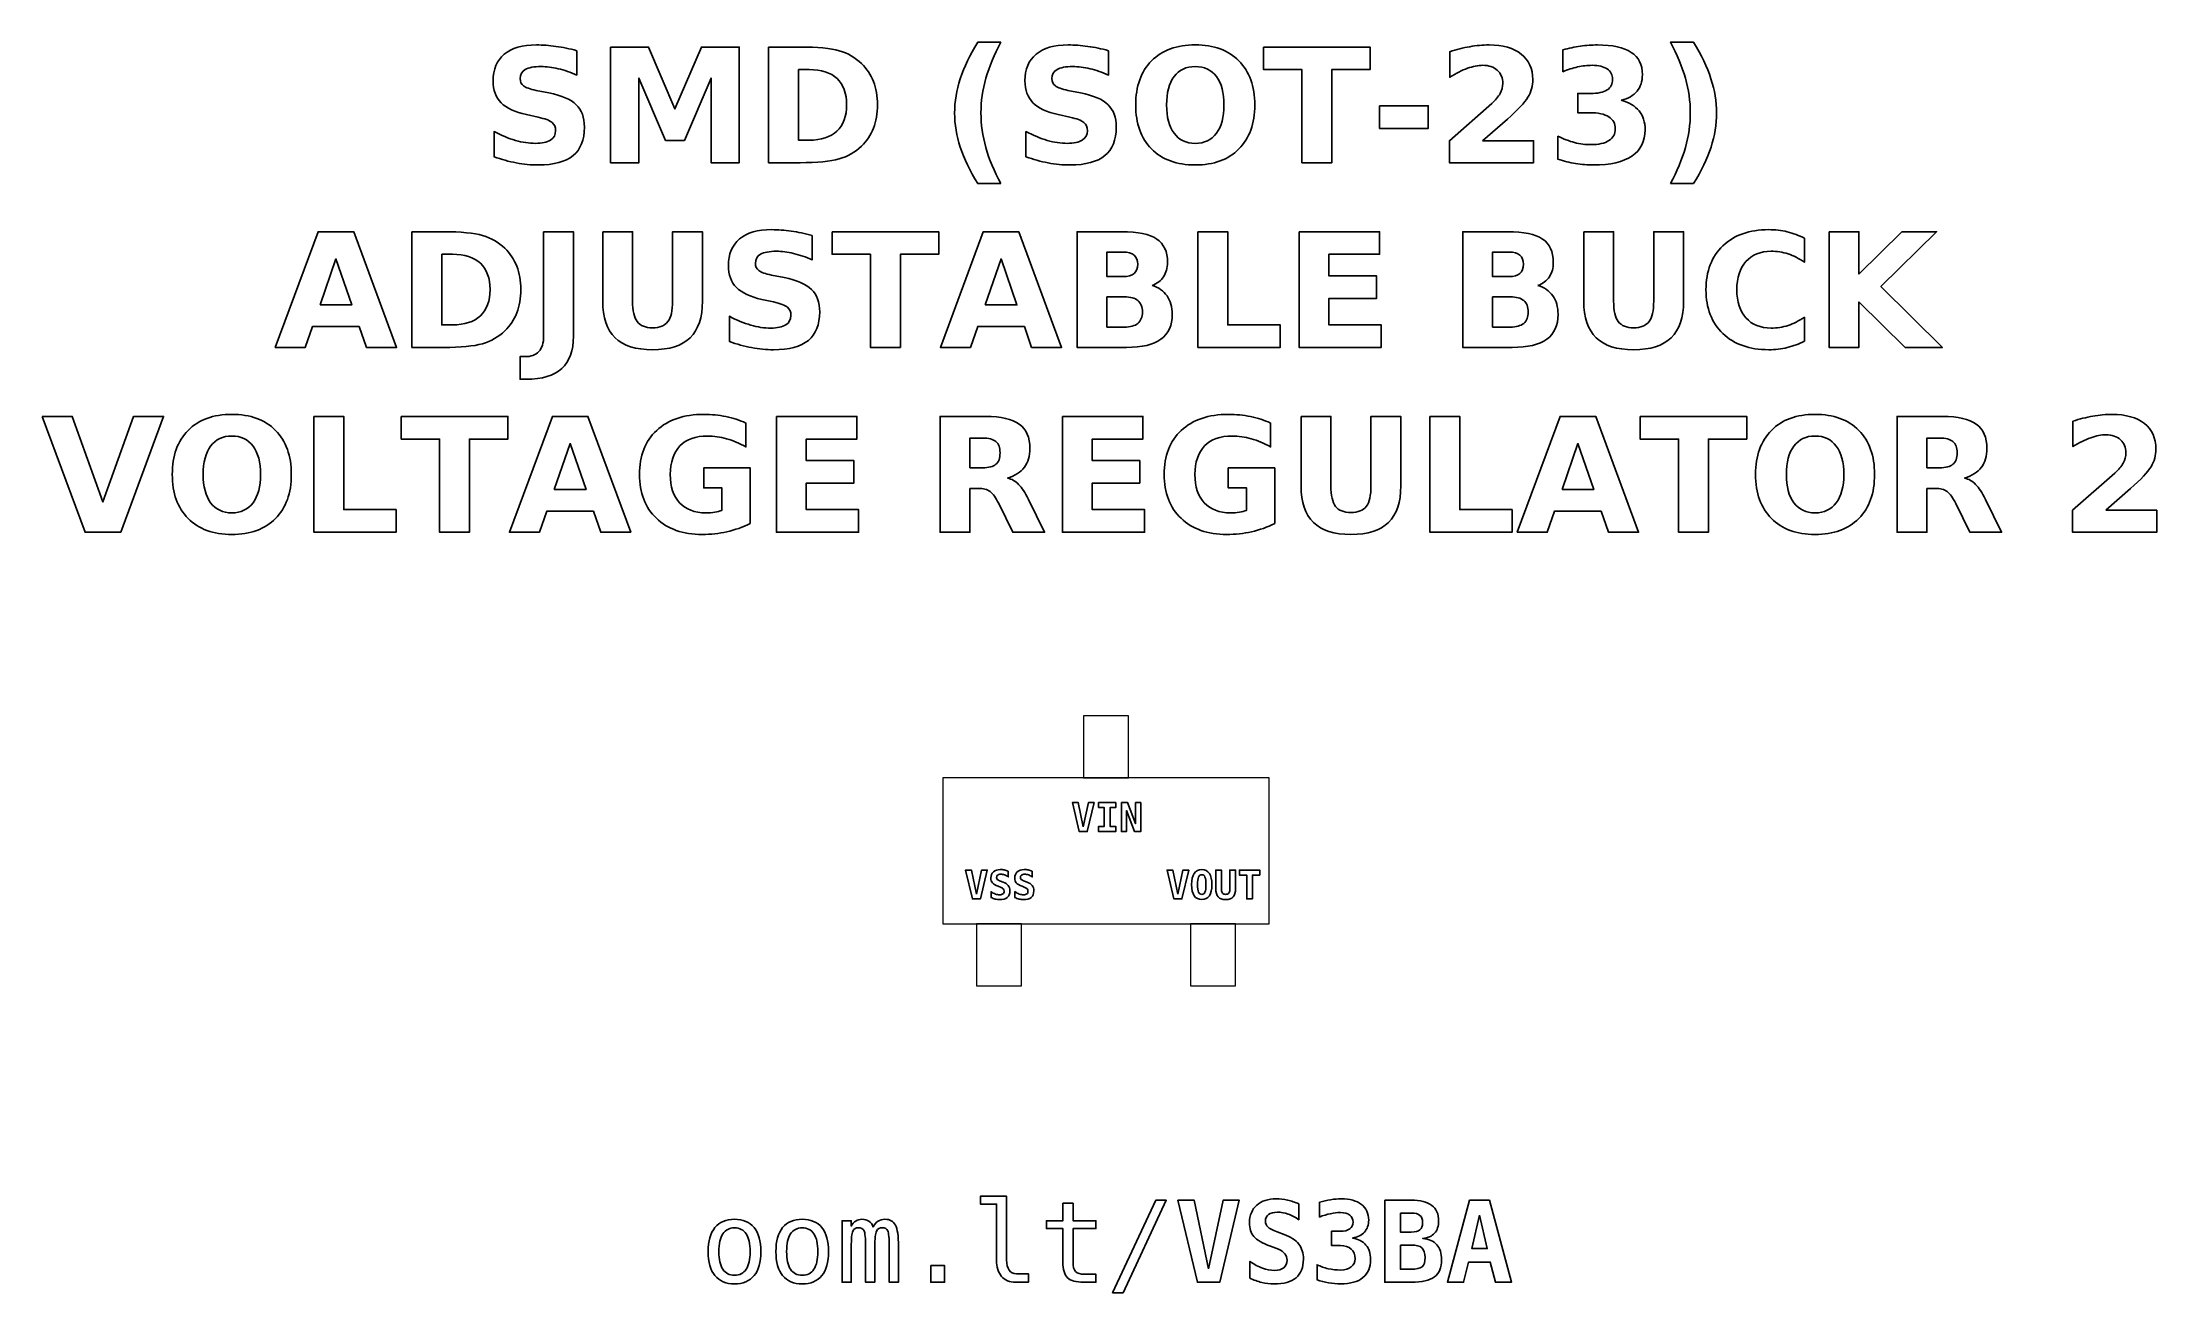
# Model space of a CAD drawing. Header units: centimetres. Extents: x -11.45 to -9.57, y -15.24 to -14.13.
import ezdxf

# ---------------------------------------------------------------- set-up
doc = ezdxf.new("R2010")
doc.units = ezdxf.units.CM
doc.header["$MEASUREMENT"] = 0
doc.layers.add('Layer 1', color=7, linetype='Continuous')

msp = doc.modelspace()

# ---------------------------------------------------------------- linework, layer by layer
at = {"layer": 'Layer 1', "color": 7, "lineweight": 9}
for points in [[(-10.52, -14.785), (-10.48, -14.785), (-10.48, -14.73), (-10.52, -14.73), (-10.52, -14.785)], [(-10.645, -14.915), (-10.355, -14.915), (-10.355, -14.785), (-10.645, -14.785), (-10.645, -14.915)], [(-10.615, -14.97), (-10.575, -14.97), (-10.575, -14.915), (-10.615, -14.915), (-10.615, -14.97)], [(-10.425, -14.97), (-10.385, -14.97), (-10.385, -14.915), (-10.425, -14.915), (-10.425, -14.97)]]:
    msp.add_lwpolyline(points, close=True, dxfattribs=at)
at = {"layer": 'Layer 1', "color": 250}
for points, knots in [([(-10.97048, -14.1386), (-10.97048, -14.1386), (-10.97048, -14.16035), (-10.97048, -14.16035), (-10.97048, -14.16035), (-10.97613, -14.15783), (-10.98165, -14.15593), (-10.98701, -14.15464), (-10.98701, -14.15464), (-10.9924, -14.15334), (-10.99748, -14.15271), (-11.00225, -14.15271), (-11.00225, -14.15271), (-11.00858, -14.15271), (-11.01328, -14.15358), (-11.01632, -14.15532), (-11.01632, -14.15532), (-11.01935, -14.15708), (-11.02086, -14.15979), (-11.02086, -14.16346), (-11.02086, -14.16346), (-11.02086, -14.16621), (-11.01985, -14.16837), (-11.0178, -14.1699), (-11.0178, -14.1699), (-11.01575, -14.17143), (-11.01204, -14.17277), (-11.00665, -14.17387), (-11.00665, -14.17387), (-11.00665, -14.17387), (-10.99536, -14.17613), (-10.99536, -14.17613), (-10.99536, -14.17613), (-10.98391, -14.17844), (-10.9758, -14.18192), (-10.97098, -14.18662), (-10.97098, -14.18662), (-10.96615, -14.1913), (-10.96373, -14.19796), (-10.96373, -14.20659), (-10.96373, -14.20659), (-10.96373, -14.21795), (-10.96709, -14.22639), (-10.97382, -14.23192), (-10.97382, -14.23192), (-10.98055, -14.23744), (-10.99082, -14.24022), (-11.00465, -14.24022), (-11.00465, -14.24022), (-11.01119, -14.24022), (-11.01773, -14.23961), (-11.02429, -14.23836), (-11.02429, -14.23836), (-11.03085, -14.23711), (-11.03744, -14.23528), (-11.044, -14.23286), (-11.044, -14.23286), (-11.044, -14.23286), (-11.044, -14.21047), (-11.044, -14.21047), (-11.044, -14.21047), (-11.03744, -14.21395), (-11.03109, -14.21658), (-11.02495, -14.21835), (-11.02495, -14.21835), (-11.01881, -14.22011), (-11.01291, -14.221), (-11.00722, -14.221), (-11.00722, -14.221), (-11.00143, -14.221), (-10.99699, -14.22004), (-10.99391, -14.21811), (-10.99391, -14.21811), (-10.99082, -14.21618), (-10.9893, -14.21343), (-10.9893, -14.20983), (-10.9893, -14.20983), (-10.9893, -14.20663), (-10.99033, -14.20414), (-10.99242, -14.2024), (-10.99242, -14.2024), (-10.99452, -14.20066), (-10.99868, -14.19909), (-11.00494, -14.19772), (-11.00494, -14.19772), (-11.00494, -14.19772), (-11.01521, -14.19544), (-11.01521, -14.19544), (-11.01521, -14.19544), (-11.02549, -14.19323), (-11.03302, -14.18973), (-11.03777, -14.1849), (-11.03777, -14.1849), (-11.04252, -14.18008), (-11.04489, -14.17357), (-11.04489, -14.16541), (-11.04489, -14.16541), (-11.04489, -14.15515), (-11.04158, -14.14727), (-11.03497, -14.14177), (-11.03497, -14.14177), (-11.02836, -14.13624), (-11.01886, -14.13349), (-11.00644, -14.13349), (-11.00644, -14.13349), (-11.0008, -14.13349), (-10.99499, -14.13392), (-10.98901, -14.13476), (-10.98901, -14.13476), (-10.98304, -14.13561), (-10.97686, -14.13688), (-10.97048, -14.1386)], [0, 0, 0, 0, 0.0357143, 0.0357143, 0.0357143, 0.0357143, 0.0714286, 0.0714286, 0.0714286, 0.0714286, 0.1071429, 0.1071429, 0.1071429, 0.1071429, 0.1428571, 0.1428571, 0.1428571, 0.1428571, 0.1785714, 0.1785714, 0.1785714, 0.1785714, 0.2142857, 0.2142857, 0.2142857, 0.2142857, 0.25, 0.25, 0.25, 0.25, 0.2857143, 0.2857143, 0.2857143, 0.2857143, 0.3214286, 0.3214286, 0.3214286, 0.3214286, 0.3571429, 0.3571429, 0.3571429, 0.3571429, 0.3928571, 0.3928571, 0.3928571, 0.3928571, 0.4285714, 0.4285714, 0.4285714, 0.4285714, 0.4642857, 0.4642857, 0.4642857, 0.4642857, 0.5, 0.5, 0.5, 0.5, 0.5357143, 0.5357143, 0.5357143, 0.5357143, 0.5714286, 0.5714286, 0.5714286, 0.5714286, 0.6071429, 0.6071429, 0.6071429, 0.6071429, 0.6428571, 0.6428571, 0.6428571, 0.6428571, 0.6785714, 0.6785714, 0.6785714, 0.6785714, 0.7142857, 0.7142857, 0.7142857, 0.7142857, 0.75, 0.75, 0.75, 0.75, 0.7857143, 0.7857143, 0.7857143, 0.7857143, 0.8214286, 0.8214286, 0.8214286, 0.8214286, 0.8571429, 0.8571429, 0.8571429, 0.8571429, 0.8928571, 0.8928571, 0.8928571, 0.8928571, 0.9285714, 0.9285714, 0.9285714, 0.9285714, 0.9642857, 0.9642857, 0.9642857, 0.9642857, 1, 1, 1, 1]), ([(-10.94045, -14.13535), (-10.94045, -14.13535), (-10.9067, -14.13535), (-10.9067, -14.13535), (-10.9067, -14.13535), (-10.9067, -14.13535), (-10.88325, -14.19041), (-10.88325, -14.19041), (-10.88325, -14.19041), (-10.88325, -14.19041), (-10.85969, -14.13535), (-10.85969, -14.13535), (-10.85969, -14.13535), (-10.85969, -14.13535), (-10.82601, -14.13535), (-10.82601, -14.13535), (-10.82601, -14.13535), (-10.82601, -14.13535), (-10.82601, -14.23822), (-10.82601, -14.23822), (-10.82601, -14.23822), (-10.82601, -14.23822), (-10.85108, -14.23822), (-10.85108, -14.23822), (-10.85108, -14.23822), (-10.85108, -14.23822), (-10.85108, -14.16298), (-10.85108, -14.16298), (-10.85108, -14.16298), (-10.85108, -14.16298), (-10.87479, -14.21844), (-10.87479, -14.21844), (-10.87479, -14.21844), (-10.87479, -14.21844), (-10.8916, -14.21844), (-10.8916, -14.21844), (-10.8916, -14.21844), (-10.8916, -14.21844), (-10.91531, -14.16298), (-10.91531, -14.16298), (-10.91531, -14.16298), (-10.91531, -14.16298), (-10.91531, -14.23822), (-10.91531, -14.23822), (-10.91531, -14.23822), (-10.91531, -14.23822), (-10.94045, -14.23822), (-10.94045, -14.23822), (-10.94045, -14.23822), (-10.94045, -14.23822), (-10.94045, -14.13535), (-10.94045, -14.13535)], [0, 0, 0, 0, 0.0769231, 0.0769231, 0.0769231, 0.0769231, 0.1538462, 0.1538462, 0.1538462, 0.1538462, 0.2307692, 0.2307692, 0.2307692, 0.2307692, 0.3076923, 0.3076923, 0.3076923, 0.3076923, 0.3846154, 0.3846154, 0.3846154, 0.3846154, 0.4615385, 0.4615385, 0.4615385, 0.4615385, 0.5384615, 0.5384615, 0.5384615, 0.5384615, 0.6153846, 0.6153846, 0.6153846, 0.6153846, 0.6923077, 0.6923077, 0.6923077, 0.6923077, 0.7692308, 0.7692308, 0.7692308, 0.7692308, 0.8461538, 0.8461538, 0.8461538, 0.8461538, 0.9230769, 0.9230769, 0.9230769, 0.9230769, 1, 1, 1, 1]), ([(-10.80002, -14.13535), (-10.80002, -14.13535), (-10.77203, -14.13535), (-10.77203, -14.13535), (-10.77203, -14.13535), (-10.75642, -14.13535), (-10.7448, -14.13646), (-10.73716, -14.13869), (-10.73716, -14.13869), (-10.72951, -14.14092), (-10.72295, -14.14469), (-10.71747, -14.15003), (-10.71747, -14.15003), (-10.71265, -14.15466), (-10.70908, -14.16002), (-10.70672, -14.16609), (-10.70672, -14.16609), (-10.7044, -14.17213), (-10.70322, -14.179), (-10.70322, -14.18669), (-10.70322, -14.18669), (-10.70322, -14.19445), (-10.7044, -14.20137), (-10.70672, -14.20746), (-10.70672, -14.20746), (-10.70908, -14.21355), (-10.71265, -14.21891), (-10.71747, -14.22354), (-10.71747, -14.22354), (-10.723, -14.22888), (-10.72961, -14.23265), (-10.73732, -14.23488), (-10.73732, -14.23488), (-10.74504, -14.23711), (-10.75661, -14.23822), (-10.77203, -14.23822), (-10.77203, -14.23822), (-10.77203, -14.23822), (-10.80002, -14.23822), (-10.80002, -14.23822), (-10.80002, -14.23822), (-10.80002, -14.23822), (-10.80002, -14.13535), (-10.80002, -14.13535)], [0, 0, 0, 0, 0.0909091, 0.0909091, 0.0909091, 0.0909091, 0.1818182, 0.1818182, 0.1818182, 0.1818182, 0.2727273, 0.2727273, 0.2727273, 0.2727273, 0.3636364, 0.3636364, 0.3636364, 0.3636364, 0.4545455, 0.4545455, 0.4545455, 0.4545455, 0.5454545, 0.5454545, 0.5454545, 0.5454545, 0.6363636, 0.6363636, 0.6363636, 0.6363636, 0.7272727, 0.7272727, 0.7272727, 0.7272727, 0.8181818, 0.8181818, 0.8181818, 0.8181818, 0.9090909, 0.9090909, 0.9090909, 0.9090909, 1, 1, 1, 1]), ([(-10.59353, -14.25682), (-10.59353, -14.25682), (-10.61399, -14.25682), (-10.61399, -14.25682), (-10.61399, -14.25682), (-10.62102, -14.24549), (-10.62622, -14.23469), (-10.62956, -14.22446), (-10.62956, -14.22446), (-10.63292, -14.21425), (-10.63459, -14.20412), (-10.63459, -14.19405), (-10.63459, -14.19405), (-10.63459, -14.18399), (-10.6329, -14.1738), (-10.62954, -14.1635), (-10.62954, -14.1635), (-10.62615, -14.15318), (-10.62098, -14.14241), (-10.61399, -14.13114), (-10.61399, -14.13114), (-10.61399, -14.13114), (-10.59353, -14.13114), (-10.59353, -14.13114), (-10.59353, -14.13114), (-10.59941, -14.14203), (-10.60381, -14.15268), (-10.60675, -14.16308), (-10.60675, -14.16308), (-10.60969, -14.17347), (-10.61117, -14.18375), (-10.61117, -14.19391), (-10.61117, -14.19391), (-10.61117, -14.20407), (-10.60971, -14.21435), (-10.6068, -14.22479), (-10.6068, -14.22479), (-10.60388, -14.23521), (-10.59946, -14.24589), (-10.59353, -14.25682)], [0, 0, 0, 0, 0.1, 0.1, 0.1, 0.1, 0.2, 0.2, 0.2, 0.2, 0.3, 0.3, 0.3, 0.3, 0.4, 0.4, 0.4, 0.4, 0.5, 0.5, 0.5, 0.5, 0.6, 0.6, 0.6, 0.6, 0.7, 0.7, 0.7, 0.7, 0.8, 0.8, 0.8, 0.8, 0.9, 0.9, 0.9, 0.9, 1, 1, 1, 1]), ([(-10.49769, -14.1386), (-10.49769, -14.1386), (-10.49769, -14.16035), (-10.49769, -14.16035), (-10.49769, -14.16035), (-10.50334, -14.15783), (-10.50886, -14.15593), (-10.51422, -14.15464), (-10.51422, -14.15464), (-10.51961, -14.15334), (-10.52469, -14.15271), (-10.52946, -14.15271), (-10.52946, -14.15271), (-10.53579, -14.15271), (-10.54049, -14.15358), (-10.54353, -14.15532), (-10.54353, -14.15532), (-10.54656, -14.15708), (-10.54807, -14.15979), (-10.54807, -14.16346), (-10.54807, -14.16346), (-10.54807, -14.16621), (-10.54706, -14.16837), (-10.54501, -14.1699), (-10.54501, -14.1699), (-10.54296, -14.17143), (-10.53925, -14.17277), (-10.53386, -14.17387), (-10.53386, -14.17387), (-10.53386, -14.17387), (-10.52257, -14.17613), (-10.52257, -14.17613), (-10.52257, -14.17613), (-10.51112, -14.17844), (-10.50301, -14.18192), (-10.49819, -14.18662), (-10.49819, -14.18662), (-10.49336, -14.1913), (-10.49094, -14.19796), (-10.49094, -14.20659), (-10.49094, -14.20659), (-10.49094, -14.21795), (-10.4943, -14.22639), (-10.50103, -14.23192), (-10.50103, -14.23192), (-10.50776, -14.23744), (-10.51803, -14.24022), (-10.53186, -14.24022), (-10.53186, -14.24022), (-10.5384, -14.24022), (-10.54494, -14.23961), (-10.5515, -14.23836), (-10.5515, -14.23836), (-10.55806, -14.23711), (-10.56465, -14.23528), (-10.57121, -14.23286), (-10.57121, -14.23286), (-10.57121, -14.23286), (-10.57121, -14.21047), (-10.57121, -14.21047), (-10.57121, -14.21047), (-10.56465, -14.21395), (-10.5583, -14.21658), (-10.55216, -14.21835), (-10.55216, -14.21835), (-10.54602, -14.22011), (-10.54012, -14.221), (-10.53443, -14.221), (-10.53443, -14.221), (-10.52864, -14.221), (-10.5242, -14.22004), (-10.52112, -14.21811), (-10.52112, -14.21811), (-10.51803, -14.21618), (-10.51651, -14.21343), (-10.51651, -14.20983), (-10.51651, -14.20983), (-10.51651, -14.20663), (-10.51754, -14.20414), (-10.51963, -14.2024), (-10.51963, -14.2024), (-10.52173, -14.20066), (-10.52589, -14.19909), (-10.53215, -14.19772), (-10.53215, -14.19772), (-10.53215, -14.19772), (-10.54242, -14.19544), (-10.54242, -14.19544), (-10.54242, -14.19544), (-10.5527, -14.19323), (-10.56023, -14.18973), (-10.56498, -14.1849), (-10.56498, -14.1849), (-10.56973, -14.18008), (-10.5721, -14.17357), (-10.5721, -14.16541), (-10.5721, -14.16541), (-10.5721, -14.15515), (-10.56879, -14.14727), (-10.56218, -14.14177), (-10.56218, -14.14177), (-10.55557, -14.13624), (-10.54607, -14.13349), (-10.53365, -14.13349), (-10.53365, -14.13349), (-10.52801, -14.13349), (-10.5222, -14.13392), (-10.51622, -14.13476), (-10.51622, -14.13476), (-10.51025, -14.13561), (-10.50407, -14.13688), (-10.49769, -14.1386)], [0, 0, 0, 0, 0.0357143, 0.0357143, 0.0357143, 0.0357143, 0.0714286, 0.0714286, 0.0714286, 0.0714286, 0.1071429, 0.1071429, 0.1071429, 0.1071429, 0.1428571, 0.1428571, 0.1428571, 0.1428571, 0.1785714, 0.1785714, 0.1785714, 0.1785714, 0.2142857, 0.2142857, 0.2142857, 0.2142857, 0.25, 0.25, 0.25, 0.25, 0.2857143, 0.2857143, 0.2857143, 0.2857143, 0.3214286, 0.3214286, 0.3214286, 0.3214286, 0.3571429, 0.3571429, 0.3571429, 0.3571429, 0.3928571, 0.3928571, 0.3928571, 0.3928571, 0.4285714, 0.4285714, 0.4285714, 0.4285714, 0.4642857, 0.4642857, 0.4642857, 0.4642857, 0.5, 0.5, 0.5, 0.5, 0.5357143, 0.5357143, 0.5357143, 0.5357143, 0.5714286, 0.5714286, 0.5714286, 0.5714286, 0.6071429, 0.6071429, 0.6071429, 0.6071429, 0.6428571, 0.6428571, 0.6428571, 0.6428571, 0.6785714, 0.6785714, 0.6785714, 0.6785714, 0.7142857, 0.7142857, 0.7142857, 0.7142857, 0.75, 0.75, 0.75, 0.75, 0.7857143, 0.7857143, 0.7857143, 0.7857143, 0.8214286, 0.8214286, 0.8214286, 0.8214286, 0.8571429, 0.8571429, 0.8571429, 0.8571429, 0.8928571, 0.8928571, 0.8928571, 0.8928571, 0.9285714, 0.9285714, 0.9285714, 0.9285714, 0.9642857, 0.9642857, 0.9642857, 0.9642857, 1, 1, 1, 1]), ([(-10.42067, -14.13349), (-10.40414, -14.13349), (-10.39118, -14.13822), (-10.38182, -14.1477), (-10.38182, -14.1477), (-10.37244, -14.15715), (-10.36776, -14.1702), (-10.36776, -14.18688), (-10.36776, -14.18688), (-10.36776, -14.20351), (-10.37244, -14.21656), (-10.38182, -14.22601), (-10.38182, -14.22601), (-10.39118, -14.23549), (-10.40414, -14.24022), (-10.42067, -14.24022), (-10.42067, -14.24022), (-10.43716, -14.24022), (-10.45009, -14.23549), (-10.4595, -14.22601), (-10.4595, -14.22601), (-10.46888, -14.21656), (-10.47359, -14.20351), (-10.47359, -14.18688), (-10.47359, -14.18688), (-10.47359, -14.1702), (-10.46888, -14.15715), (-10.4595, -14.1477), (-10.4595, -14.1477), (-10.45009, -14.13822), (-10.43716, -14.13349), (-10.42067, -14.13349)], [0, 0, 0, 0, 0.125, 0.125, 0.125, 0.125, 0.25, 0.25, 0.25, 0.25, 0.375, 0.375, 0.375, 0.375, 0.5, 0.5, 0.5, 0.5, 0.625, 0.625, 0.625, 0.625, 0.75, 0.75, 0.75, 0.75, 0.875, 0.875, 0.875, 0.875, 1, 1, 1, 1]), ([(-10.35997, -14.13535), (-10.35997, -14.13535), (-10.26517, -14.13535), (-10.26517, -14.13535), (-10.26517, -14.13535), (-10.26517, -14.13535), (-10.26517, -14.15541), (-10.26517, -14.15541), (-10.26517, -14.15541), (-10.26517, -14.15541), (-10.29927, -14.15541), (-10.29927, -14.15541), (-10.29927, -14.15541), (-10.29927, -14.15541), (-10.29927, -14.23822), (-10.29927, -14.23822), (-10.29927, -14.23822), (-10.29927, -14.23822), (-10.3258, -14.23822), (-10.3258, -14.23822), (-10.3258, -14.23822), (-10.3258, -14.23822), (-10.3258, -14.15541), (-10.3258, -14.15541), (-10.3258, -14.15541), (-10.3258, -14.15541), (-10.35997, -14.15541), (-10.35997, -14.15541), (-10.35997, -14.15541), (-10.35997, -14.15541), (-10.35997, -14.13535), (-10.35997, -14.13535)], [0, 0, 0, 0, 0.125, 0.125, 0.125, 0.125, 0.25, 0.25, 0.25, 0.25, 0.375, 0.375, 0.375, 0.375, 0.5, 0.5, 0.5, 0.5, 0.625, 0.625, 0.625, 0.625, 0.75, 0.75, 0.75, 0.75, 0.875, 0.875, 0.875, 0.875, 1, 1, 1, 1]), ([(-10.16517, -14.21872), (-10.16517, -14.21872), (-10.11989, -14.21872), (-10.11989, -14.21872), (-10.11989, -14.21872), (-10.11989, -14.21872), (-10.11989, -14.23822), (-10.11989, -14.23822), (-10.11989, -14.23822), (-10.11989, -14.23822), (-10.19466, -14.23822), (-10.19466, -14.23822), (-10.19466, -14.23822), (-10.19466, -14.23822), (-10.19466, -14.21872), (-10.19466, -14.21872), (-10.19466, -14.21872), (-10.19466, -14.21872), (-10.1571, -14.18559), (-10.1571, -14.18559), (-10.1571, -14.18559), (-10.15374, -14.18255), (-10.15127, -14.17959), (-10.14967, -14.1767), (-10.14967, -14.1767), (-10.14805, -14.1738), (-10.14725, -14.17079), (-10.14725, -14.16766), (-10.14725, -14.16766), (-10.14725, -14.16284), (-10.14887, -14.15896), (-10.15211, -14.15602), (-10.15211, -14.15602), (-10.15534, -14.15308), (-10.15964, -14.15163), (-10.16503, -14.15163), (-10.16503, -14.15163), (-10.16916, -14.15163), (-10.17368, -14.15252), (-10.1786, -14.15428), (-10.1786, -14.15428), (-10.18351, -14.15605), (-10.18878, -14.15868), (-10.19438, -14.16216), (-10.19438, -14.16216), (-10.19438, -14.16216), (-10.19438, -14.13956), (-10.19438, -14.13956), (-10.19438, -14.13956), (-10.1884, -14.13759), (-10.1825, -14.13608), (-10.17667, -14.13505), (-10.17667, -14.13505), (-10.17083, -14.13401), (-10.16512, -14.13349), (-10.1595, -14.13349), (-10.1595, -14.13349), (-10.1472, -14.13349), (-10.13763, -14.1362), (-10.13081, -14.14163), (-10.13081, -14.14163), (-10.12399, -14.14704), (-10.12058, -14.15459), (-10.12058, -14.1643), (-10.12058, -14.1643), (-10.12058, -14.1699), (-10.12203, -14.17512), (-10.12493, -14.17997), (-10.12493, -14.17997), (-10.12782, -14.18481), (-10.13391, -14.1913), (-10.14318, -14.19944), (-10.14318, -14.19944), (-10.14318, -14.19944), (-10.16517, -14.21872), (-10.16517, -14.21872)], [0, 0, 0, 0, 0.0526316, 0.0526316, 0.0526316, 0.0526316, 0.1052632, 0.1052632, 0.1052632, 0.1052632, 0.1578947, 0.1578947, 0.1578947, 0.1578947, 0.2105263, 0.2105263, 0.2105263, 0.2105263, 0.2631579, 0.2631579, 0.2631579, 0.2631579, 0.3157895, 0.3157895, 0.3157895, 0.3157895, 0.3684211, 0.3684211, 0.3684211, 0.3684211, 0.4210526, 0.4210526, 0.4210526, 0.4210526, 0.4736842, 0.4736842, 0.4736842, 0.4736842, 0.5263158, 0.5263158, 0.5263158, 0.5263158, 0.5789474, 0.5789474, 0.5789474, 0.5789474, 0.6315789, 0.6315789, 0.6315789, 0.6315789, 0.6842105, 0.6842105, 0.6842105, 0.6842105, 0.7368421, 0.7368421, 0.7368421, 0.7368421, 0.7894737, 0.7894737, 0.7894737, 0.7894737, 0.8421053, 0.8421053, 0.8421053, 0.8421053, 0.8947368, 0.8947368, 0.8947368, 0.8947368, 0.9473684, 0.9473684, 0.9473684, 0.9473684, 1, 1, 1, 1]), ([(-10.04191, -14.18274), (-10.03499, -14.18453), (-10.0297, -14.18766), (-10.0261, -14.19208), (-10.0261, -14.19208), (-10.0225, -14.19652), (-10.02069, -14.20214), (-10.02069, -14.20899), (-10.02069, -14.20899), (-10.02069, -14.21919), (-10.0246, -14.22695), (-10.0324, -14.23227), (-10.0324, -14.23227), (-10.04021, -14.23756), (-10.0516, -14.24022), (-10.06658, -14.24022), (-10.06658, -14.24022), (-10.07187, -14.24022), (-10.07716, -14.2398), (-10.08248, -14.23895), (-10.08248, -14.23895), (-10.08777, -14.2381), (-10.09301, -14.23681), (-10.09821, -14.23512), (-10.09821, -14.23512), (-10.09821, -14.23512), (-10.09821, -14.21465), (-10.09821, -14.21465), (-10.09821, -14.21465), (-10.09325, -14.21712), (-10.08833, -14.21901), (-10.08344, -14.22028), (-10.08344, -14.22028), (-10.07855, -14.22152), (-10.07373, -14.22216), (-10.069, -14.22216), (-10.069, -14.22216), (-10.06197, -14.22216), (-10.05658, -14.22093), (-10.05284, -14.21851), (-10.05284, -14.21851), (-10.0491, -14.21607), (-10.04722, -14.21259), (-10.04722, -14.20802), (-10.04722, -14.20802), (-10.04722, -14.20334), (-10.04915, -14.19979), (-10.05298, -14.19739), (-10.05298, -14.19739), (-10.05682, -14.19497), (-10.06248, -14.19377), (-10.06996, -14.19377), (-10.06996, -14.19377), (-10.06996, -14.19377), (-10.08057, -14.19377), (-10.08057, -14.19377), (-10.08057, -14.19377), (-10.08057, -14.19377), (-10.08057, -14.17667), (-10.08057, -14.17667), (-10.08057, -14.17667), (-10.08057, -14.17667), (-10.06942, -14.17667), (-10.06942, -14.17667), (-10.06942, -14.17667), (-10.06274, -14.17667), (-10.0578, -14.17564), (-10.05454, -14.17354), (-10.05454, -14.17354), (-10.05127, -14.17145), (-10.04964, -14.16828), (-10.04964, -14.16402), (-10.04964, -14.16402), (-10.04964, -14.16007), (-10.05122, -14.15701), (-10.05439, -14.15487), (-10.05439, -14.15487), (-10.05757, -14.15271), (-10.06204, -14.15163), (-10.06782, -14.15163), (-10.06782, -14.15163), (-10.0721, -14.15163), (-10.07641, -14.1521), (-10.08078, -14.15306), (-10.08078, -14.15306), (-10.08513, -14.15402), (-10.08946, -14.15546), (-10.09379, -14.15734), (-10.09379, -14.15734), (-10.09379, -14.15734), (-10.09379, -14.13791), (-10.09379, -14.13791), (-10.09379, -14.13791), (-10.08854, -14.13643), (-10.08337, -14.13533), (-10.07822, -14.1346), (-10.07822, -14.1346), (-10.07307, -14.13387), (-10.06804, -14.13349), (-10.06307, -14.13349), (-10.06307, -14.13349), (-10.04971, -14.13349), (-10.0397, -14.13568), (-10.03306, -14.14008), (-10.03306, -14.14008), (-10.02643, -14.14445), (-10.02312, -14.15106), (-10.02312, -14.15988), (-10.02312, -14.15988), (-10.02312, -14.16588), (-10.02469, -14.17082), (-10.02787, -14.17465), (-10.02787, -14.17465), (-10.03104, -14.17848), (-10.03572, -14.18119), (-10.04191, -14.18274)], [0, 0, 0, 0, 0.0344828, 0.0344828, 0.0344828, 0.0344828, 0.0689655, 0.0689655, 0.0689655, 0.0689655, 0.1034483, 0.1034483, 0.1034483, 0.1034483, 0.137931, 0.137931, 0.137931, 0.137931, 0.1724138, 0.1724138, 0.1724138, 0.1724138, 0.2068966, 0.2068966, 0.2068966, 0.2068966, 0.2413793, 0.2413793, 0.2413793, 0.2413793, 0.2758621, 0.2758621, 0.2758621, 0.2758621, 0.3103448, 0.3103448, 0.3103448, 0.3103448, 0.3448276, 0.3448276, 0.3448276, 0.3448276, 0.3793103, 0.3793103, 0.3793103, 0.3793103, 0.4137931, 0.4137931, 0.4137931, 0.4137931, 0.4482759, 0.4482759, 0.4482759, 0.4482759, 0.4827586, 0.4827586, 0.4827586, 0.4827586, 0.5172414, 0.5172414, 0.5172414, 0.5172414, 0.5517241, 0.5517241, 0.5517241, 0.5517241, 0.5862069, 0.5862069, 0.5862069, 0.5862069, 0.6206897, 0.6206897, 0.6206897, 0.6206897, 0.6551724, 0.6551724, 0.6551724, 0.6551724, 0.6896552, 0.6896552, 0.6896552, 0.6896552, 0.7241379, 0.7241379, 0.7241379, 0.7241379, 0.7586207, 0.7586207, 0.7586207, 0.7586207, 0.7931034, 0.7931034, 0.7931034, 0.7931034, 0.8275862, 0.8275862, 0.8275862, 0.8275862, 0.862069, 0.862069, 0.862069, 0.862069, 0.8965517, 0.8965517, 0.8965517, 0.8965517, 0.9310345, 0.9310345, 0.9310345, 0.9310345, 0.9655172, 0.9655172, 0.9655172, 0.9655172, 1, 1, 1, 1]), ([(-9.99816, -14.25682), (-9.99228, -14.24589), (-9.98786, -14.23521), (-9.98492, -14.22479), (-9.98492, -14.22479), (-9.98198, -14.21435), (-9.98052, -14.20407), (-9.98052, -14.19391), (-9.98052, -14.19391), (-9.98052, -14.18375), (-9.98198, -14.17347), (-9.98492, -14.16308), (-9.98492, -14.16308), (-9.98786, -14.15268), (-9.99228, -14.14203), (-9.99816, -14.13114), (-9.99816, -14.13114), (-9.99816, -14.13114), (-9.9777, -14.13114), (-9.9777, -14.13114), (-9.9777, -14.13114), (-9.97072, -14.14241), (-9.96554, -14.15318), (-9.96215, -14.1635), (-9.96215, -14.1635), (-9.95879, -14.1738), (-9.9571, -14.18399), (-9.9571, -14.19405), (-9.9571, -14.19405), (-9.9571, -14.20412), (-9.95877, -14.21425), (-9.96213, -14.22446), (-9.96213, -14.22446), (-9.96547, -14.23469), (-9.97067, -14.24549), (-9.9777, -14.25682), (-9.9777, -14.25682), (-9.9777, -14.25682), (-9.99816, -14.25682), (-9.99816, -14.25682)], [0, 0, 0, 0, 0.1, 0.1, 0.1, 0.1, 0.2, 0.2, 0.2, 0.2, 0.3, 0.3, 0.3, 0.3, 0.4, 0.4, 0.4, 0.4, 0.5, 0.5, 0.5, 0.5, 0.6, 0.6, 0.6, 0.6, 0.7, 0.7, 0.7, 0.7, 0.8, 0.8, 0.8, 0.8, 0.9, 0.9, 0.9, 0.9, 1, 1, 1, 1]), ([(-10.42067, -14.15271), (-10.42876, -14.15271), (-10.43502, -14.15569), (-10.43949, -14.16167), (-10.43949, -14.16167), (-10.44393, -14.16764), (-10.44617, -14.17604), (-10.44617, -14.18688), (-10.44617, -14.18688), (-10.44617, -14.1977), (-10.44393, -14.20607), (-10.43949, -14.21204), (-10.43949, -14.21204), (-10.43502, -14.21802), (-10.42876, -14.221), (-10.42067, -14.221), (-10.42067, -14.221), (-10.41253, -14.221), (-10.40626, -14.21802), (-10.40179, -14.21204), (-10.40179, -14.21204), (-10.39734, -14.20607), (-10.39511, -14.1977), (-10.39511, -14.18688), (-10.39511, -14.18688), (-10.39511, -14.17604), (-10.39734, -14.16764), (-10.40179, -14.16167), (-10.40179, -14.16167), (-10.40626, -14.15569), (-10.41253, -14.15271), (-10.42067, -14.15271)], [0, 0, 0, 0, 0.125, 0.125, 0.125, 0.125, 0.25, 0.25, 0.25, 0.25, 0.375, 0.375, 0.375, 0.375, 0.5, 0.5, 0.5, 0.5, 0.625, 0.625, 0.625, 0.625, 0.75, 0.75, 0.75, 0.75, 0.875, 0.875, 0.875, 0.875, 1, 1, 1, 1]), ([(-10.77349, -14.15541), (-10.77349, -14.15541), (-10.77349, -14.21816), (-10.77349, -14.21816), (-10.77349, -14.21816), (-10.77349, -14.21816), (-10.76399, -14.21816), (-10.76399, -14.21816), (-10.76399, -14.21816), (-10.75315, -14.21816), (-10.74487, -14.21548), (-10.73916, -14.21009), (-10.73916, -14.21009), (-10.73344, -14.20473), (-10.73057, -14.19692), (-10.73057, -14.18669), (-10.73057, -14.18669), (-10.73057, -14.17648), (-10.73342, -14.16872), (-10.73911, -14.16341), (-10.73911, -14.16341), (-10.7448, -14.15807), (-10.7531, -14.15541), (-10.76399, -14.15541), (-10.76399, -14.15541), (-10.76399, -14.15541), (-10.77349, -14.15541), (-10.77349, -14.15541)], [0, 0, 0, 0, 0.1428571, 0.1428571, 0.1428571, 0.1428571, 0.2857143, 0.2857143, 0.2857143, 0.2857143, 0.4285714, 0.4285714, 0.4285714, 0.4285714, 0.5714286, 0.5714286, 0.5714286, 0.5714286, 0.7142857, 0.7142857, 0.7142857, 0.7142857, 0.8571429, 0.8571429, 0.8571429, 0.8571429, 1, 1, 1, 1]), ([(-10.25675, -14.18759), (-10.25675, -14.18759), (-10.21347, -14.18759), (-10.21347, -14.18759), (-10.21347, -14.18759), (-10.21347, -14.18759), (-10.21347, -14.20765), (-10.21347, -14.20765), (-10.21347, -14.20765), (-10.21347, -14.20765), (-10.25675, -14.20765), (-10.25675, -14.20765), (-10.25675, -14.20765), (-10.25675, -14.20765), (-10.25675, -14.18759), (-10.25675, -14.18759)], [0, 0, 0, 0, 0.25, 0.25, 0.25, 0.25, 0.5, 0.5, 0.5, 0.5, 0.75, 0.75, 0.75, 0.75, 1, 1, 1, 1]), ([(-11.16387, -14.38375), (-11.16387, -14.38375), (-11.20536, -14.38375), (-11.20536, -14.38375), (-11.20536, -14.38375), (-11.20536, -14.38375), (-11.2119, -14.40247), (-11.2119, -14.40247), (-11.2119, -14.40247), (-11.2119, -14.40247), (-11.23857, -14.40247), (-11.23857, -14.40247), (-11.23857, -14.40247), (-11.23857, -14.40247), (-11.20047, -14.2996), (-11.20047, -14.2996), (-11.20047, -14.2996), (-11.20047, -14.2996), (-11.16884, -14.2996), (-11.16884, -14.2996), (-11.16884, -14.2996), (-11.16884, -14.2996), (-11.13074, -14.40247), (-11.13074, -14.40247), (-11.13074, -14.40247), (-11.13074, -14.40247), (-11.15741, -14.40247), (-11.15741, -14.40247), (-11.15741, -14.40247), (-11.15741, -14.40247), (-11.16387, -14.38375), (-11.16387, -14.38375)], [0, 0, 0, 0, 0.125, 0.125, 0.125, 0.125, 0.25, 0.25, 0.25, 0.25, 0.375, 0.375, 0.375, 0.375, 0.5, 0.5, 0.5, 0.5, 0.625, 0.625, 0.625, 0.625, 0.75, 0.75, 0.75, 0.75, 0.875, 0.875, 0.875, 0.875, 1, 1, 1, 1]), ([(-11.11707, -14.2996), (-11.11707, -14.2996), (-11.08908, -14.2996), (-11.08908, -14.2996), (-11.08908, -14.2996), (-11.07347, -14.2996), (-11.06185, -14.30071), (-11.05421, -14.30294), (-11.05421, -14.30294), (-11.04656, -14.30517), (-11.04, -14.30894), (-11.03452, -14.31428), (-11.03452, -14.31428), (-11.0297, -14.31891), (-11.02613, -14.32427), (-11.02377, -14.33034), (-11.02377, -14.33034), (-11.02145, -14.33638), (-11.02027, -14.34325), (-11.02027, -14.35094), (-11.02027, -14.35094), (-11.02027, -14.3587), (-11.02145, -14.36562), (-11.02377, -14.37171), (-11.02377, -14.37171), (-11.02613, -14.3778), (-11.0297, -14.38316), (-11.03452, -14.38779), (-11.03452, -14.38779), (-11.04005, -14.39313), (-11.04666, -14.3969), (-11.05437, -14.39913), (-11.05437, -14.39913), (-11.06209, -14.40136), (-11.07366, -14.40247), (-11.08908, -14.40247), (-11.08908, -14.40247), (-11.08908, -14.40247), (-11.11707, -14.40247), (-11.11707, -14.40247), (-11.11707, -14.40247), (-11.11707, -14.40247), (-11.11707, -14.2996), (-11.11707, -14.2996)], [0, 0, 0, 0, 0.0909091, 0.0909091, 0.0909091, 0.0909091, 0.1818182, 0.1818182, 0.1818182, 0.1818182, 0.2727273, 0.2727273, 0.2727273, 0.2727273, 0.3636364, 0.3636364, 0.3636364, 0.3636364, 0.4545455, 0.4545455, 0.4545455, 0.4545455, 0.5454545, 0.5454545, 0.5454545, 0.5454545, 0.6363636, 0.6363636, 0.6363636, 0.6363636, 0.7272727, 0.7272727, 0.7272727, 0.7272727, 0.8181818, 0.8181818, 0.8181818, 0.8181818, 0.9090909, 0.9090909, 0.9090909, 0.9090909, 1, 1, 1, 1]), ([(-10.99995, -14.2996), (-10.99995, -14.2996), (-10.97342, -14.2996), (-10.97342, -14.2996), (-10.97342, -14.2996), (-10.97342, -14.2996), (-10.97342, -14.39247), (-10.97342, -14.39247), (-10.97342, -14.39247), (-10.97342, -14.40529), (-10.9769, -14.41486), (-10.98386, -14.42121), (-10.98386, -14.42121), (-10.99083, -14.42754), (-11.00136, -14.43072), (-11.01545, -14.43072), (-11.01545, -14.43072), (-11.01545, -14.43072), (-11.02084, -14.43072), (-11.02084, -14.43072), (-11.02084, -14.43072), (-11.02084, -14.43072), (-11.02084, -14.41065), (-11.02084, -14.41065), (-11.02084, -14.41065), (-11.02084, -14.41065), (-11.0167, -14.41065), (-11.0167, -14.41065), (-11.0167, -14.41065), (-11.01119, -14.41065), (-11.00701, -14.40913), (-11.00418, -14.40604), (-11.00418, -14.40604), (-11.00136, -14.40296), (-10.99995, -14.39845), (-10.99995, -14.39247), (-10.99995, -14.39247), (-10.99995, -14.39247), (-10.99995, -14.2996), (-10.99995, -14.2996)], [0, 0, 0, 0, 0.1, 0.1, 0.1, 0.1, 0.2, 0.2, 0.2, 0.2, 0.3, 0.3, 0.3, 0.3, 0.4, 0.4, 0.4, 0.4, 0.5, 0.5, 0.5, 0.5, 0.6, 0.6, 0.6, 0.6, 0.7, 0.7, 0.7, 0.7, 0.8, 0.8, 0.8, 0.8, 0.9, 0.9, 0.9, 0.9, 1, 1, 1, 1]), ([(-10.94746, -14.2996), (-10.94746, -14.2996), (-10.92093, -14.2996), (-10.92093, -14.2996), (-10.92093, -14.2996), (-10.92093, -14.2996), (-10.92093, -14.36127), (-10.92093, -14.36127), (-10.92093, -14.36127), (-10.92093, -14.36976), (-10.91955, -14.37585), (-10.91677, -14.37949), (-10.91677, -14.37949), (-10.91399, -14.38314), (-10.90946, -14.38497), (-10.90315, -14.38497), (-10.90315, -14.38497), (-10.8968, -14.38497), (-10.89224, -14.38314), (-10.88947, -14.37949), (-10.88947, -14.37949), (-10.88669, -14.37585), (-10.8853, -14.36976), (-10.8853, -14.36127), (-10.8853, -14.36127), (-10.8853, -14.36127), (-10.8853, -14.2996), (-10.8853, -14.2996), (-10.8853, -14.2996), (-10.8853, -14.2996), (-10.85877, -14.2996), (-10.85877, -14.2996), (-10.85877, -14.2996), (-10.85877, -14.2996), (-10.85877, -14.36127), (-10.85877, -14.36127), (-10.85877, -14.36127), (-10.85877, -14.37582), (-10.86242, -14.38667), (-10.86973, -14.39379), (-10.86973, -14.39379), (-10.87702, -14.40092), (-10.88817, -14.40447), (-10.90315, -14.40447), (-10.90315, -14.40447), (-10.91809, -14.40447), (-10.92921, -14.40092), (-10.9365, -14.39379), (-10.9365, -14.39379), (-10.94382, -14.38667), (-10.94746, -14.37582), (-10.94746, -14.36127), (-10.94746, -14.36127), (-10.94746, -14.36127), (-10.94746, -14.2996), (-10.94746, -14.2996)], [0, 0, 0, 0, 0.0714286, 0.0714286, 0.0714286, 0.0714286, 0.1428571, 0.1428571, 0.1428571, 0.1428571, 0.2142857, 0.2142857, 0.2142857, 0.2142857, 0.2857143, 0.2857143, 0.2857143, 0.2857143, 0.3571429, 0.3571429, 0.3571429, 0.3571429, 0.4285714, 0.4285714, 0.4285714, 0.4285714, 0.5, 0.5, 0.5, 0.5, 0.5714286, 0.5714286, 0.5714286, 0.5714286, 0.6428571, 0.6428571, 0.6428571, 0.6428571, 0.7142857, 0.7142857, 0.7142857, 0.7142857, 0.7857143, 0.7857143, 0.7857143, 0.7857143, 0.8571429, 0.8571429, 0.8571429, 0.8571429, 0.9285714, 0.9285714, 0.9285714, 0.9285714, 1, 1, 1, 1]), ([(-10.76129, -14.30285), (-10.76129, -14.30285), (-10.76129, -14.3246), (-10.76129, -14.3246), (-10.76129, -14.3246), (-10.76694, -14.32208), (-10.77246, -14.32018), (-10.77782, -14.31889), (-10.77782, -14.31889), (-10.78321, -14.31759), (-10.78829, -14.31696), (-10.79306, -14.31696), (-10.79306, -14.31696), (-10.79939, -14.31696), (-10.80409, -14.31783), (-10.80713, -14.31957), (-10.80713, -14.31957), (-10.81016, -14.32133), (-10.81167, -14.32404), (-10.81167, -14.32771), (-10.81167, -14.32771), (-10.81167, -14.33046), (-10.81066, -14.33262), (-10.80861, -14.33415), (-10.80861, -14.33415), (-10.80656, -14.33568), (-10.80285, -14.33702), (-10.79746, -14.33812), (-10.79746, -14.33812), (-10.79746, -14.33812), (-10.78617, -14.34038), (-10.78617, -14.34038), (-10.78617, -14.34038), (-10.77472, -14.34269), (-10.76661, -14.34617), (-10.76179, -14.35087), (-10.76179, -14.35087), (-10.75696, -14.35555), (-10.75454, -14.36221), (-10.75454, -14.37084), (-10.75454, -14.37084), (-10.75454, -14.3822), (-10.7579, -14.39064), (-10.76463, -14.39617), (-10.76463, -14.39617), (-10.77136, -14.40169), (-10.78163, -14.40447), (-10.79546, -14.40447), (-10.79546, -14.40447), (-10.802, -14.40447), (-10.80854, -14.40386), (-10.8151, -14.40261), (-10.8151, -14.40261), (-10.82166, -14.40136), (-10.82825, -14.39953), (-10.83481, -14.39711), (-10.83481, -14.39711), (-10.83481, -14.39711), (-10.83481, -14.37472), (-10.83481, -14.37472), (-10.83481, -14.37472), (-10.82825, -14.3782), (-10.8219, -14.38083), (-10.81576, -14.3826), (-10.81576, -14.3826), (-10.80962, -14.38436), (-10.80372, -14.38525), (-10.79803, -14.38525), (-10.79803, -14.38525), (-10.79224, -14.38525), (-10.7878, -14.38429), (-10.78472, -14.38236), (-10.78472, -14.38236), (-10.78163, -14.38043), (-10.78011, -14.37768), (-10.78011, -14.37408), (-10.78011, -14.37408), (-10.78011, -14.37088), (-10.78114, -14.36839), (-10.78323, -14.36665), (-10.78323, -14.36665), (-10.78533, -14.36491), (-10.78949, -14.36334), (-10.79575, -14.36197), (-10.79575, -14.36197), (-10.79575, -14.36197), (-10.80602, -14.35969), (-10.80602, -14.35969), (-10.80602, -14.35969), (-10.8163, -14.35748), (-10.82383, -14.35398), (-10.82858, -14.34915), (-10.82858, -14.34915), (-10.83333, -14.34433), (-10.8357, -14.33782), (-10.8357, -14.32966), (-10.8357, -14.32966), (-10.8357, -14.3194), (-10.83239, -14.31152), (-10.82578, -14.30602), (-10.82578, -14.30602), (-10.81917, -14.30049), (-10.80967, -14.29774), (-10.79725, -14.29774), (-10.79725, -14.29774), (-10.79161, -14.29774), (-10.7858, -14.29817), (-10.77982, -14.29901), (-10.77982, -14.29901), (-10.77385, -14.29986), (-10.76767, -14.30113), (-10.76129, -14.30285)], [0, 0, 0, 0, 0.0357143, 0.0357143, 0.0357143, 0.0357143, 0.0714286, 0.0714286, 0.0714286, 0.0714286, 0.1071429, 0.1071429, 0.1071429, 0.1071429, 0.1428571, 0.1428571, 0.1428571, 0.1428571, 0.1785714, 0.1785714, 0.1785714, 0.1785714, 0.2142857, 0.2142857, 0.2142857, 0.2142857, 0.25, 0.25, 0.25, 0.25, 0.2857143, 0.2857143, 0.2857143, 0.2857143, 0.3214286, 0.3214286, 0.3214286, 0.3214286, 0.3571429, 0.3571429, 0.3571429, 0.3571429, 0.3928571, 0.3928571, 0.3928571, 0.3928571, 0.4285714, 0.4285714, 0.4285714, 0.4285714, 0.4642857, 0.4642857, 0.4642857, 0.4642857, 0.5, 0.5, 0.5, 0.5, 0.5357143, 0.5357143, 0.5357143, 0.5357143, 0.5714286, 0.5714286, 0.5714286, 0.5714286, 0.6071429, 0.6071429, 0.6071429, 0.6071429, 0.6428571, 0.6428571, 0.6428571, 0.6428571, 0.6785714, 0.6785714, 0.6785714, 0.6785714, 0.7142857, 0.7142857, 0.7142857, 0.7142857, 0.75, 0.75, 0.75, 0.75, 0.7857143, 0.7857143, 0.7857143, 0.7857143, 0.8214286, 0.8214286, 0.8214286, 0.8214286, 0.8571429, 0.8571429, 0.8571429, 0.8571429, 0.8928571, 0.8928571, 0.8928571, 0.8928571, 0.9285714, 0.9285714, 0.9285714, 0.9285714, 0.9642857, 0.9642857, 0.9642857, 0.9642857, 1, 1, 1, 1]), ([(-10.74354, -14.2996), (-10.74354, -14.2996), (-10.64874, -14.2996), (-10.64874, -14.2996), (-10.64874, -14.2996), (-10.64874, -14.2996), (-10.64874, -14.31966), (-10.64874, -14.31966), (-10.64874, -14.31966), (-10.64874, -14.31966), (-10.68284, -14.31966), (-10.68284, -14.31966), (-10.68284, -14.31966), (-10.68284, -14.31966), (-10.68284, -14.40247), (-10.68284, -14.40247), (-10.68284, -14.40247), (-10.68284, -14.40247), (-10.70937, -14.40247), (-10.70937, -14.40247), (-10.70937, -14.40247), (-10.70937, -14.40247), (-10.70937, -14.31966), (-10.70937, -14.31966), (-10.70937, -14.31966), (-10.70937, -14.31966), (-10.74354, -14.31966), (-10.74354, -14.31966), (-10.74354, -14.31966), (-10.74354, -14.31966), (-10.74354, -14.2996), (-10.74354, -14.2996)], [0, 0, 0, 0, 0.125, 0.125, 0.125, 0.125, 0.25, 0.25, 0.25, 0.25, 0.375, 0.375, 0.375, 0.375, 0.5, 0.5, 0.5, 0.5, 0.625, 0.625, 0.625, 0.625, 0.75, 0.75, 0.75, 0.75, 0.875, 0.875, 0.875, 0.875, 1, 1, 1, 1]), ([(-10.57258, -14.38375), (-10.57258, -14.38375), (-10.61407, -14.38375), (-10.61407, -14.38375), (-10.61407, -14.38375), (-10.61407, -14.38375), (-10.62061, -14.40247), (-10.62061, -14.40247), (-10.62061, -14.40247), (-10.62061, -14.40247), (-10.64728, -14.40247), (-10.64728, -14.40247), (-10.64728, -14.40247), (-10.64728, -14.40247), (-10.60918, -14.2996), (-10.60918, -14.2996), (-10.60918, -14.2996), (-10.60918, -14.2996), (-10.57755, -14.2996), (-10.57755, -14.2996), (-10.57755, -14.2996), (-10.57755, -14.2996), (-10.53945, -14.40247), (-10.53945, -14.40247), (-10.53945, -14.40247), (-10.53945, -14.40247), (-10.56612, -14.40247), (-10.56612, -14.40247), (-10.56612, -14.40247), (-10.56612, -14.40247), (-10.57258, -14.38375), (-10.57258, -14.38375)], [0, 0, 0, 0, 0.125, 0.125, 0.125, 0.125, 0.25, 0.25, 0.25, 0.25, 0.375, 0.375, 0.375, 0.375, 0.5, 0.5, 0.5, 0.5, 0.625, 0.625, 0.625, 0.625, 0.75, 0.75, 0.75, 0.75, 0.875, 0.875, 0.875, 0.875, 1, 1, 1, 1]), ([(-10.45901, -14.34741), (-10.45332, -14.34906), (-10.4489, -14.35212), (-10.44577, -14.35659), (-10.44577, -14.35659), (-10.44264, -14.36103), (-10.44109, -14.36651), (-10.44109, -14.37298), (-10.44109, -14.37298), (-10.44109, -14.3829), (-10.44446, -14.39029), (-10.45116, -14.39516), (-10.45116, -14.39516), (-10.45786, -14.40002), (-10.46807, -14.40247), (-10.48176, -14.40247), (-10.48176, -14.40247), (-10.48176, -14.40247), (-10.52578, -14.40247), (-10.52578, -14.40247), (-10.52578, -14.40247), (-10.52578, -14.40247), (-10.52578, -14.2996), (-10.52578, -14.2996), (-10.52578, -14.2996), (-10.52578, -14.2996), (-10.48596, -14.2996), (-10.48596, -14.2996), (-10.48596, -14.2996), (-10.47167, -14.2996), (-10.46132, -14.30176), (-10.45492, -14.30607), (-10.45492, -14.30607), (-10.4485, -14.3104), (-10.4453, -14.31731), (-10.4453, -14.32681), (-10.4453, -14.32681), (-10.4453, -14.33182), (-10.44648, -14.33608), (-10.44881, -14.33961), (-10.44881, -14.33961), (-10.45116, -14.34311), (-10.45454, -14.34572), (-10.45901, -14.34741)], [0, 0, 0, 0, 0.0909091, 0.0909091, 0.0909091, 0.0909091, 0.1818182, 0.1818182, 0.1818182, 0.1818182, 0.2727273, 0.2727273, 0.2727273, 0.2727273, 0.3636364, 0.3636364, 0.3636364, 0.3636364, 0.4545455, 0.4545455, 0.4545455, 0.4545455, 0.5454545, 0.5454545, 0.5454545, 0.5454545, 0.6363636, 0.6363636, 0.6363636, 0.6363636, 0.7272727, 0.7272727, 0.7272727, 0.7272727, 0.8181818, 0.8181818, 0.8181818, 0.8181818, 0.9090909, 0.9090909, 0.9090909, 0.9090909, 1, 1, 1, 1]), ([(-10.41823, -14.2996), (-10.41823, -14.2996), (-10.3917, -14.2996), (-10.3917, -14.2996), (-10.3917, -14.2996), (-10.3917, -14.2996), (-10.3917, -14.38241), (-10.3917, -14.38241), (-10.3917, -14.38241), (-10.3917, -14.38241), (-10.34514, -14.38241), (-10.34514, -14.38241), (-10.34514, -14.38241), (-10.34514, -14.38241), (-10.34514, -14.40247), (-10.34514, -14.40247), (-10.34514, -14.40247), (-10.34514, -14.40247), (-10.41823, -14.40247), (-10.41823, -14.40247), (-10.41823, -14.40247), (-10.41823, -14.40247), (-10.41823, -14.2996), (-10.41823, -14.2996)], [0, 0, 0, 0, 0.1666667, 0.1666667, 0.1666667, 0.1666667, 0.3333333, 0.3333333, 0.3333333, 0.3333333, 0.5, 0.5, 0.5, 0.5, 0.6666667, 0.6666667, 0.6666667, 0.6666667, 0.8333333, 0.8333333, 0.8333333, 0.8333333, 1, 1, 1, 1]), ([(-10.32832, -14.2996), (-10.32832, -14.2996), (-10.25673, -14.2996), (-10.25673, -14.2996), (-10.25673, -14.2996), (-10.25673, -14.2996), (-10.25673, -14.31966), (-10.25673, -14.31966), (-10.25673, -14.31966), (-10.25673, -14.31966), (-10.30179, -14.31966), (-10.30179, -14.31966), (-10.30179, -14.31966), (-10.30179, -14.31966), (-10.30179, -14.33881), (-10.30179, -14.33881), (-10.30179, -14.33881), (-10.30179, -14.33881), (-10.25944, -14.33881), (-10.25944, -14.33881), (-10.25944, -14.33881), (-10.25944, -14.33881), (-10.25944, -14.35887), (-10.25944, -14.35887), (-10.25944, -14.35887), (-10.25944, -14.35887), (-10.30179, -14.35887), (-10.30179, -14.35887), (-10.30179, -14.35887), (-10.30179, -14.35887), (-10.30179, -14.38241), (-10.30179, -14.38241), (-10.30179, -14.38241), (-10.30179, -14.38241), (-10.25523, -14.38241), (-10.25523, -14.38241), (-10.25523, -14.38241), (-10.25523, -14.38241), (-10.25523, -14.40247), (-10.25523, -14.40247), (-10.25523, -14.40247), (-10.25523, -14.40247), (-10.32832, -14.40247), (-10.32832, -14.40247), (-10.32832, -14.40247), (-10.32832, -14.40247), (-10.32832, -14.2996), (-10.32832, -14.2996)], [0, 0, 0, 0, 0.0833333, 0.0833333, 0.0833333, 0.0833333, 0.1666667, 0.1666667, 0.1666667, 0.1666667, 0.25, 0.25, 0.25, 0.25, 0.3333333, 0.3333333, 0.3333333, 0.3333333, 0.4166667, 0.4166667, 0.4166667, 0.4166667, 0.5, 0.5, 0.5, 0.5, 0.5833333, 0.5833333, 0.5833333, 0.5833333, 0.6666667, 0.6666667, 0.6666667, 0.6666667, 0.75, 0.75, 0.75, 0.75, 0.8333333, 0.8333333, 0.8333333, 0.8333333, 0.9166667, 0.9166667, 0.9166667, 0.9166667, 1, 1, 1, 1]), ([(-10.11602, -14.34741), (-10.11033, -14.34906), (-10.10591, -14.35212), (-10.10278, -14.35659), (-10.10278, -14.35659), (-10.09965, -14.36103), (-10.0981, -14.36651), (-10.0981, -14.37298), (-10.0981, -14.37298), (-10.0981, -14.3829), (-10.10147, -14.39029), (-10.10817, -14.39516), (-10.10817, -14.39516), (-10.11487, -14.40002), (-10.12508, -14.40247), (-10.13877, -14.40247), (-10.13877, -14.40247), (-10.13877, -14.40247), (-10.18279, -14.40247), (-10.18279, -14.40247), (-10.18279, -14.40247), (-10.18279, -14.40247), (-10.18279, -14.2996), (-10.18279, -14.2996), (-10.18279, -14.2996), (-10.18279, -14.2996), (-10.14297, -14.2996), (-10.14297, -14.2996), (-10.14297, -14.2996), (-10.12868, -14.2996), (-10.11833, -14.30176), (-10.11193, -14.30607), (-10.11193, -14.30607), (-10.10551, -14.3104), (-10.10231, -14.31731), (-10.10231, -14.32681), (-10.10231, -14.32681), (-10.10231, -14.33182), (-10.10349, -14.33608), (-10.10582, -14.33961), (-10.10582, -14.33961), (-10.10817, -14.34311), (-10.11155, -14.34572), (-10.11602, -14.34741)], [0, 0, 0, 0, 0.0909091, 0.0909091, 0.0909091, 0.0909091, 0.1818182, 0.1818182, 0.1818182, 0.1818182, 0.2727273, 0.2727273, 0.2727273, 0.2727273, 0.3636364, 0.3636364, 0.3636364, 0.3636364, 0.4545455, 0.4545455, 0.4545455, 0.4545455, 0.5454545, 0.5454545, 0.5454545, 0.5454545, 0.6363636, 0.6363636, 0.6363636, 0.6363636, 0.7272727, 0.7272727, 0.7272727, 0.7272727, 0.8181818, 0.8181818, 0.8181818, 0.8181818, 0.9090909, 0.9090909, 0.9090909, 0.9090909, 1, 1, 1, 1]), ([(-10.07524, -14.2996), (-10.07524, -14.2996), (-10.04871, -14.2996), (-10.04871, -14.2996), (-10.04871, -14.2996), (-10.04871, -14.2996), (-10.04871, -14.36127), (-10.04871, -14.36127), (-10.04871, -14.36127), (-10.04871, -14.36976), (-10.04733, -14.37585), (-10.04455, -14.37949), (-10.04455, -14.37949), (-10.04177, -14.38314), (-10.03724, -14.38497), (-10.03093, -14.38497), (-10.03093, -14.38497), (-10.02458, -14.38497), (-10.02002, -14.38314), (-10.01725, -14.37949), (-10.01725, -14.37949), (-10.01447, -14.37585), (-10.01308, -14.36976), (-10.01308, -14.36127), (-10.01308, -14.36127), (-10.01308, -14.36127), (-10.01308, -14.2996), (-10.01308, -14.2996), (-10.01308, -14.2996), (-10.01308, -14.2996), (-9.98655, -14.2996), (-9.98655, -14.2996), (-9.98655, -14.2996), (-9.98655, -14.2996), (-9.98655, -14.36127), (-9.98655, -14.36127), (-9.98655, -14.36127), (-9.98655, -14.37582), (-9.9902, -14.38667), (-9.99751, -14.39379), (-9.99751, -14.39379), (-10.0048, -14.40092), (-10.01595, -14.40447), (-10.03093, -14.40447), (-10.03093, -14.40447), (-10.04587, -14.40447), (-10.05699, -14.40092), (-10.06428, -14.39379), (-10.06428, -14.39379), (-10.0716, -14.38667), (-10.07524, -14.37582), (-10.07524, -14.36127), (-10.07524, -14.36127), (-10.07524, -14.36127), (-10.07524, -14.2996), (-10.07524, -14.2996)], [0, 0, 0, 0, 0.0714286, 0.0714286, 0.0714286, 0.0714286, 0.1428571, 0.1428571, 0.1428571, 0.1428571, 0.2142857, 0.2142857, 0.2142857, 0.2142857, 0.2857143, 0.2857143, 0.2857143, 0.2857143, 0.3571429, 0.3571429, 0.3571429, 0.3571429, 0.4285714, 0.4285714, 0.4285714, 0.4285714, 0.5, 0.5, 0.5, 0.5, 0.5714286, 0.5714286, 0.5714286, 0.5714286, 0.6428571, 0.6428571, 0.6428571, 0.6428571, 0.7142857, 0.7142857, 0.7142857, 0.7142857, 0.7857143, 0.7857143, 0.7857143, 0.7857143, 0.8571429, 0.8571429, 0.8571429, 0.8571429, 0.9285714, 0.9285714, 0.9285714, 0.9285714, 1, 1, 1, 1]), ([(-9.87908, -14.39683), (-9.88394, -14.39934), (-9.88902, -14.40125), (-9.89432, -14.40254), (-9.89432, -14.40254), (-9.89958, -14.40383), (-9.90511, -14.40447), (-9.91085, -14.40447), (-9.91085, -14.40447), (-9.92797, -14.40447), (-9.94154, -14.39967), (-9.95156, -14.3901), (-9.95156, -14.3901), (-9.96158, -14.38053), (-9.96659, -14.36755), (-9.96659, -14.35113), (-9.96659, -14.35113), (-9.96659, -14.33469), (-9.96158, -14.32168), (-9.95156, -14.31211), (-9.95156, -14.31211), (-9.94154, -14.30254), (-9.92797, -14.29774), (-9.91085, -14.29774), (-9.91085, -14.29774), (-9.90511, -14.29774), (-9.89958, -14.29838), (-9.89432, -14.29967), (-9.89432, -14.29967), (-9.88902, -14.30096), (-9.88394, -14.30287), (-9.87908, -14.30539), (-9.87908, -14.30539), (-9.87908, -14.30539), (-9.87908, -14.32667), (-9.87908, -14.32667), (-9.87908, -14.32667), (-9.88399, -14.32331), (-9.88884, -14.32086), (-9.89361, -14.31931), (-9.89361, -14.31931), (-9.89838, -14.31773), (-9.90342, -14.31696), (-9.90871, -14.31696), (-9.90871, -14.31696), (-9.91816, -14.31696), (-9.92562, -14.31999), (-9.93103, -14.32606), (-9.93103, -14.32606), (-9.93646, -14.33213), (-9.93917, -14.34048), (-9.93917, -14.35113), (-9.93917, -14.35113), (-9.93917, -14.36176), (-9.93646, -14.37009), (-9.93103, -14.37615), (-9.93103, -14.37615), (-9.92562, -14.38222), (-9.91816, -14.38525), (-9.90871, -14.38525), (-9.90871, -14.38525), (-9.90342, -14.38525), (-9.89838, -14.38448), (-9.89361, -14.3829), (-9.89361, -14.3829), (-9.88884, -14.38135), (-9.88399, -14.3789), (-9.87908, -14.37554), (-9.87908, -14.37554), (-9.87908, -14.37554), (-9.87908, -14.39683), (-9.87908, -14.39683)], [0, 0, 0, 0, 0.0555556, 0.0555556, 0.0555556, 0.0555556, 0.1111111, 0.1111111, 0.1111111, 0.1111111, 0.1666667, 0.1666667, 0.1666667, 0.1666667, 0.2222222, 0.2222222, 0.2222222, 0.2222222, 0.2777778, 0.2777778, 0.2777778, 0.2777778, 0.3333333, 0.3333333, 0.3333333, 0.3333333, 0.3888889, 0.3888889, 0.3888889, 0.3888889, 0.4444444, 0.4444444, 0.4444444, 0.4444444, 0.5, 0.5, 0.5, 0.5, 0.5555556, 0.5555556, 0.5555556, 0.5555556, 0.6111111, 0.6111111, 0.6111111, 0.6111111, 0.6666667, 0.6666667, 0.6666667, 0.6666667, 0.7222222, 0.7222222, 0.7222222, 0.7222222, 0.7777778, 0.7777778, 0.7777778, 0.7777778, 0.8333333, 0.8333333, 0.8333333, 0.8333333, 0.8888889, 0.8888889, 0.8888889, 0.8888889, 0.9444444, 0.9444444, 0.9444444, 0.9444444, 1, 1, 1, 1]), ([(-9.85711, -14.2996), (-9.85711, -14.2996), (-9.83058, -14.2996), (-9.83058, -14.2996), (-9.83058, -14.2996), (-9.83058, -14.2996), (-9.83058, -14.33716), (-9.83058, -14.33716), (-9.83058, -14.33716), (-9.83058, -14.33716), (-9.79234, -14.2996), (-9.79234, -14.2996), (-9.79234, -14.2996), (-9.79234, -14.2996), (-9.76156, -14.2996), (-9.76156, -14.2996), (-9.76156, -14.2996), (-9.76156, -14.2996), (-9.81109, -14.34831), (-9.81109, -14.34831), (-9.81109, -14.34831), (-9.81109, -14.34831), (-9.75645, -14.40247), (-9.75645, -14.40247), (-9.75645, -14.40247), (-9.75645, -14.40247), (-9.78966, -14.40247), (-9.78966, -14.40247), (-9.78966, -14.40247), (-9.78966, -14.40247), (-9.83058, -14.36195), (-9.83058, -14.36195), (-9.83058, -14.36195), (-9.83058, -14.36195), (-9.83058, -14.40247), (-9.83058, -14.40247), (-9.83058, -14.40247), (-9.83058, -14.40247), (-9.85711, -14.40247), (-9.85711, -14.40247), (-9.85711, -14.40247), (-9.85711, -14.40247), (-9.85711, -14.2996), (-9.85711, -14.2996)], [0, 0, 0, 0, 0.0909091, 0.0909091, 0.0909091, 0.0909091, 0.1818182, 0.1818182, 0.1818182, 0.1818182, 0.2727273, 0.2727273, 0.2727273, 0.2727273, 0.3636364, 0.3636364, 0.3636364, 0.3636364, 0.4545455, 0.4545455, 0.4545455, 0.4545455, 0.5454545, 0.5454545, 0.5454545, 0.5454545, 0.6363636, 0.6363636, 0.6363636, 0.6363636, 0.7272727, 0.7272727, 0.7272727, 0.7272727, 0.8181818, 0.8181818, 0.8181818, 0.8181818, 0.9090909, 0.9090909, 0.9090909, 0.9090909, 1, 1, 1, 1]), ([(-11.19875, -14.36465), (-11.19875, -14.36465), (-11.17055, -14.36465), (-11.17055, -14.36465), (-11.17055, -14.36465), (-11.17055, -14.36465), (-11.18462, -14.32373), (-11.18462, -14.32373), (-11.18462, -14.32373), (-11.18462, -14.32373), (-11.19875, -14.36465), (-11.19875, -14.36465)], [0, 0, 0, 0, 0.3333333, 0.3333333, 0.3333333, 0.3333333, 0.6666667, 0.6666667, 0.6666667, 0.6666667, 1, 1, 1, 1]), ([(-11.09054, -14.31966), (-11.09054, -14.31966), (-11.09054, -14.38241), (-11.09054, -14.38241), (-11.09054, -14.38241), (-11.09054, -14.38241), (-11.08104, -14.38241), (-11.08104, -14.38241), (-11.08104, -14.38241), (-11.0702, -14.38241), (-11.06192, -14.37973), (-11.05621, -14.37434), (-11.05621, -14.37434), (-11.05049, -14.36898), (-11.04762, -14.36117), (-11.04762, -14.35094), (-11.04762, -14.35094), (-11.04762, -14.34073), (-11.05047, -14.33297), (-11.05616, -14.32766), (-11.05616, -14.32766), (-11.06185, -14.32232), (-11.07015, -14.31966), (-11.08104, -14.31966), (-11.08104, -14.31966), (-11.08104, -14.31966), (-11.09054, -14.31966), (-11.09054, -14.31966)], [0, 0, 0, 0, 0.1428571, 0.1428571, 0.1428571, 0.1428571, 0.2857143, 0.2857143, 0.2857143, 0.2857143, 0.4285714, 0.4285714, 0.4285714, 0.4285714, 0.5714286, 0.5714286, 0.5714286, 0.5714286, 0.7142857, 0.7142857, 0.7142857, 0.7142857, 0.8571429, 0.8571429, 0.8571429, 0.8571429, 1, 1, 1, 1]), ([(-10.60746, -14.36465), (-10.60746, -14.36465), (-10.57926, -14.36465), (-10.57926, -14.36465), (-10.57926, -14.36465), (-10.57926, -14.36465), (-10.59333, -14.32373), (-10.59333, -14.32373), (-10.59333, -14.32373), (-10.59333, -14.32373), (-10.60746, -14.36465), (-10.60746, -14.36465)], [0, 0, 0, 0, 0.3333333, 0.3333333, 0.3333333, 0.3333333, 0.6666667, 0.6666667, 0.6666667, 0.6666667, 1, 1, 1, 1]), ([(-10.48458, -14.33942), (-10.48039, -14.33942), (-10.47722, -14.3385), (-10.47508, -14.33667), (-10.47508, -14.33667), (-10.47291, -14.33483), (-10.47183, -14.33213), (-10.47183, -14.32853), (-10.47183, -14.32853), (-10.47183, -14.325), (-10.47291, -14.32232), (-10.47508, -14.32046), (-10.47508, -14.32046), (-10.47722, -14.3186), (-10.48039, -14.31766), (-10.48458, -14.31766), (-10.48458, -14.31766), (-10.48458, -14.31766), (-10.49925, -14.31766), (-10.49925, -14.31766), (-10.49925, -14.31766), (-10.49925, -14.31766), (-10.49925, -14.33942), (-10.49925, -14.33942), (-10.49925, -14.33942), (-10.49925, -14.33942), (-10.48458, -14.33942), (-10.48458, -14.33942)], [0, 0, 0, 0, 0.1428571, 0.1428571, 0.1428571, 0.1428571, 0.2857143, 0.2857143, 0.2857143, 0.2857143, 0.4285714, 0.4285714, 0.4285714, 0.4285714, 0.5714286, 0.5714286, 0.5714286, 0.5714286, 0.7142857, 0.7142857, 0.7142857, 0.7142857, 0.8571429, 0.8571429, 0.8571429, 0.8571429, 1, 1, 1, 1]), ([(-10.14159, -14.33942), (-10.1374, -14.33942), (-10.13423, -14.3385), (-10.13209, -14.33667), (-10.13209, -14.33667), (-10.12992, -14.33483), (-10.12884, -14.33213), (-10.12884, -14.32853), (-10.12884, -14.32853), (-10.12884, -14.325), (-10.12992, -14.32232), (-10.13209, -14.32046), (-10.13209, -14.32046), (-10.13423, -14.3186), (-10.1374, -14.31766), (-10.14159, -14.31766), (-10.14159, -14.31766), (-10.14159, -14.31766), (-10.15626, -14.31766), (-10.15626, -14.31766), (-10.15626, -14.31766), (-10.15626, -14.31766), (-10.15626, -14.33942), (-10.15626, -14.33942), (-10.15626, -14.33942), (-10.15626, -14.33942), (-10.14159, -14.33942), (-10.14159, -14.33942)], [0, 0, 0, 0, 0.1428571, 0.1428571, 0.1428571, 0.1428571, 0.2857143, 0.2857143, 0.2857143, 0.2857143, 0.4285714, 0.4285714, 0.4285714, 0.4285714, 0.5714286, 0.5714286, 0.5714286, 0.5714286, 0.7142857, 0.7142857, 0.7142857, 0.7142857, 0.8571429, 0.8571429, 0.8571429, 0.8571429, 1, 1, 1, 1]), ([(-10.48368, -14.38441), (-10.47834, -14.38441), (-10.47435, -14.38328), (-10.47164, -14.38104), (-10.47164, -14.38104), (-10.46896, -14.37879), (-10.46762, -14.37538), (-10.46762, -14.37084), (-10.46762, -14.37084), (-10.46762, -14.36639), (-10.46896, -14.36305), (-10.47162, -14.36082), (-10.47162, -14.36082), (-10.47428, -14.35858), (-10.4783, -14.35748), (-10.48368, -14.35748), (-10.48368, -14.35748), (-10.48368, -14.35748), (-10.49925, -14.35748), (-10.49925, -14.35748), (-10.49925, -14.35748), (-10.49925, -14.35748), (-10.49925, -14.38441), (-10.49925, -14.38441), (-10.49925, -14.38441), (-10.49925, -14.38441), (-10.48368, -14.38441), (-10.48368, -14.38441)], [0, 0, 0, 0, 0.1428571, 0.1428571, 0.1428571, 0.1428571, 0.2857143, 0.2857143, 0.2857143, 0.2857143, 0.4285714, 0.4285714, 0.4285714, 0.4285714, 0.5714286, 0.5714286, 0.5714286, 0.5714286, 0.7142857, 0.7142857, 0.7142857, 0.7142857, 0.8571429, 0.8571429, 0.8571429, 0.8571429, 1, 1, 1, 1]), ([(-10.14069, -14.38441), (-10.13535, -14.38441), (-10.13136, -14.38328), (-10.12865, -14.38104), (-10.12865, -14.38104), (-10.12597, -14.37879), (-10.12463, -14.37538), (-10.12463, -14.37084), (-10.12463, -14.37084), (-10.12463, -14.36639), (-10.12597, -14.36305), (-10.12863, -14.36082), (-10.12863, -14.36082), (-10.13129, -14.35858), (-10.13531, -14.35748), (-10.14069, -14.35748), (-10.14069, -14.35748), (-10.14069, -14.35748), (-10.15626, -14.35748), (-10.15626, -14.35748), (-10.15626, -14.35748), (-10.15626, -14.35748), (-10.15626, -14.38441), (-10.15626, -14.38441), (-10.15626, -14.38441), (-10.15626, -14.38441), (-10.14069, -14.38441), (-10.14069, -14.38441)], [0, 0, 0, 0, 0.1428571, 0.1428571, 0.1428571, 0.1428571, 0.2857143, 0.2857143, 0.2857143, 0.2857143, 0.4285714, 0.4285714, 0.4285714, 0.4285714, 0.5714286, 0.5714286, 0.5714286, 0.5714286, 0.7142857, 0.7142857, 0.7142857, 0.7142857, 0.8571429, 0.8571429, 0.8571429, 0.8571429, 1, 1, 1, 1]), ([(-11.44568, -14.46385), (-11.44568, -14.46385), (-11.41901, -14.46385), (-11.41901, -14.46385), (-11.41901, -14.46385), (-11.41901, -14.46385), (-11.39173, -14.53977), (-11.39173, -14.53977), (-11.39173, -14.53977), (-11.39173, -14.53977), (-11.36452, -14.46385), (-11.36452, -14.46385), (-11.36452, -14.46385), (-11.36452, -14.46385), (-11.33785, -14.46385), (-11.33785, -14.46385), (-11.33785, -14.46385), (-11.33785, -14.46385), (-11.37595, -14.56672), (-11.37595, -14.56672), (-11.37595, -14.56672), (-11.37595, -14.56672), (-11.40758, -14.56672), (-11.40758, -14.56672), (-11.40758, -14.56672), (-11.40758, -14.56672), (-11.44568, -14.46385), (-11.44568, -14.46385)], [0, 0, 0, 0, 0.1428571, 0.1428571, 0.1428571, 0.1428571, 0.2857143, 0.2857143, 0.2857143, 0.2857143, 0.4285714, 0.4285714, 0.4285714, 0.4285714, 0.5714286, 0.5714286, 0.5714286, 0.5714286, 0.7142857, 0.7142857, 0.7142857, 0.7142857, 0.8571429, 0.8571429, 0.8571429, 0.8571429, 1, 1, 1, 1]), ([(-11.27719, -14.46199), (-11.26066, -14.46199), (-11.2477, -14.46672), (-11.23834, -14.4762), (-11.23834, -14.4762), (-11.22896, -14.48565), (-11.22428, -14.4987), (-11.22428, -14.51538), (-11.22428, -14.51538), (-11.22428, -14.53201), (-11.22896, -14.54506), (-11.23834, -14.55451), (-11.23834, -14.55451), (-11.2477, -14.56399), (-11.26066, -14.56872), (-11.27719, -14.56872), (-11.27719, -14.56872), (-11.29368, -14.56872), (-11.30661, -14.56399), (-11.31602, -14.55451), (-11.31602, -14.55451), (-11.3254, -14.54506), (-11.33011, -14.53201), (-11.33011, -14.51538), (-11.33011, -14.51538), (-11.33011, -14.4987), (-11.3254, -14.48565), (-11.31602, -14.4762), (-11.31602, -14.4762), (-11.30661, -14.46672), (-11.29368, -14.46199), (-11.27719, -14.46199)], [0, 0, 0, 0, 0.125, 0.125, 0.125, 0.125, 0.25, 0.25, 0.25, 0.25, 0.375, 0.375, 0.375, 0.375, 0.5, 0.5, 0.5, 0.5, 0.625, 0.625, 0.625, 0.625, 0.75, 0.75, 0.75, 0.75, 0.875, 0.875, 0.875, 0.875, 1, 1, 1, 1]), ([(-11.20421, -14.46385), (-11.20421, -14.46385), (-11.17768, -14.46385), (-11.17768, -14.46385), (-11.17768, -14.46385), (-11.17768, -14.46385), (-11.17768, -14.54666), (-11.17768, -14.54666), (-11.17768, -14.54666), (-11.17768, -14.54666), (-11.13112, -14.54666), (-11.13112, -14.54666), (-11.13112, -14.54666), (-11.13112, -14.54666), (-11.13112, -14.56672), (-11.13112, -14.56672), (-11.13112, -14.56672), (-11.13112, -14.56672), (-11.20421, -14.56672), (-11.20421, -14.56672), (-11.20421, -14.56672), (-11.20421, -14.56672), (-11.20421, -14.46385), (-11.20421, -14.46385)], [0, 0, 0, 0, 0.1666667, 0.1666667, 0.1666667, 0.1666667, 0.3333333, 0.3333333, 0.3333333, 0.3333333, 0.5, 0.5, 0.5, 0.5, 0.6666667, 0.6666667, 0.6666667, 0.6666667, 0.8333333, 0.8333333, 0.8333333, 0.8333333, 1, 1, 1, 1]), ([(-11.12658, -14.46385), (-11.12658, -14.46385), (-11.03178, -14.46385), (-11.03178, -14.46385), (-11.03178, -14.46385), (-11.03178, -14.46385), (-11.03178, -14.48391), (-11.03178, -14.48391), (-11.03178, -14.48391), (-11.03178, -14.48391), (-11.06588, -14.48391), (-11.06588, -14.48391), (-11.06588, -14.48391), (-11.06588, -14.48391), (-11.06588, -14.56672), (-11.06588, -14.56672), (-11.06588, -14.56672), (-11.06588, -14.56672), (-11.09241, -14.56672), (-11.09241, -14.56672), (-11.09241, -14.56672), (-11.09241, -14.56672), (-11.09241, -14.48391), (-11.09241, -14.48391), (-11.09241, -14.48391), (-11.09241, -14.48391), (-11.12658, -14.48391), (-11.12658, -14.48391), (-11.12658, -14.48391), (-11.12658, -14.48391), (-11.12658, -14.46385), (-11.12658, -14.46385)], [0, 0, 0, 0, 0.125, 0.125, 0.125, 0.125, 0.25, 0.25, 0.25, 0.25, 0.375, 0.375, 0.375, 0.375, 0.5, 0.5, 0.5, 0.5, 0.625, 0.625, 0.625, 0.625, 0.75, 0.75, 0.75, 0.75, 0.875, 0.875, 0.875, 0.875, 1, 1, 1, 1]), ([(-10.95562, -14.548), (-10.95562, -14.548), (-10.99711, -14.548), (-10.99711, -14.548), (-10.99711, -14.548), (-10.99711, -14.548), (-11.00365, -14.56672), (-11.00365, -14.56672), (-11.00365, -14.56672), (-11.00365, -14.56672), (-11.03032, -14.56672), (-11.03032, -14.56672), (-11.03032, -14.56672), (-11.03032, -14.56672), (-10.99222, -14.46385), (-10.99222, -14.46385), (-10.99222, -14.46385), (-10.99222, -14.46385), (-10.96059, -14.46385), (-10.96059, -14.46385), (-10.96059, -14.46385), (-10.96059, -14.46385), (-10.92249, -14.56672), (-10.92249, -14.56672), (-10.92249, -14.56672), (-10.92249, -14.56672), (-10.94916, -14.56672), (-10.94916, -14.56672), (-10.94916, -14.56672), (-10.94916, -14.56672), (-10.95562, -14.548), (-10.95562, -14.548)], [0, 0, 0, 0, 0.125, 0.125, 0.125, 0.125, 0.25, 0.25, 0.25, 0.25, 0.375, 0.375, 0.375, 0.375, 0.5, 0.5, 0.5, 0.5, 0.625, 0.625, 0.625, 0.625, 0.75, 0.75, 0.75, 0.75, 0.875, 0.875, 0.875, 0.875, 1, 1, 1, 1]), ([(-10.81635, -14.55908), (-10.82296, -14.5623), (-10.82982, -14.5647), (-10.83695, -14.56632), (-10.83695, -14.56632), (-10.84408, -14.56792), (-10.85141, -14.56872), (-10.85901, -14.56872), (-10.85901, -14.56872), (-10.87613, -14.56872), (-10.8897, -14.56392), (-10.89972, -14.55435), (-10.89972, -14.55435), (-10.90974, -14.54478), (-10.91475, -14.5318), (-10.91475, -14.51538), (-10.91475, -14.51538), (-10.91475, -14.4988), (-10.90964, -14.48577), (-10.89946, -14.47624), (-10.89946, -14.47624), (-10.88925, -14.46674), (-10.87528, -14.46199), (-10.85755, -14.46199), (-10.85755, -14.46199), (-10.85071, -14.46199), (-10.84415, -14.46263), (-10.83787, -14.46392), (-10.83787, -14.46392), (-10.83161, -14.46521), (-10.82568, -14.46712), (-10.82013, -14.46964), (-10.82013, -14.46964), (-10.82013, -14.46964), (-10.82013, -14.49092), (-10.82013, -14.49092), (-10.82013, -14.49092), (-10.82587, -14.48765), (-10.83159, -14.48523), (-10.83726, -14.48363), (-10.83726, -14.48363), (-10.84292, -14.48201), (-10.84861, -14.48121), (-10.85431, -14.48121), (-10.85431, -14.48121), (-10.86489, -14.48121), (-10.87303, -14.48417), (-10.87874, -14.49007), (-10.87874, -14.49007), (-10.88446, -14.49598), (-10.88733, -14.50442), (-10.88733, -14.51538), (-10.88733, -14.51538), (-10.88733, -14.52627), (-10.88457, -14.53469), (-10.87905, -14.54061), (-10.87905, -14.54061), (-10.87354, -14.54654), (-10.86571, -14.5495), (-10.85555, -14.5495), (-10.85555, -14.5495), (-10.8528, -14.5495), (-10.85024, -14.54934), (-10.84786, -14.54899), (-10.84786, -14.54899), (-10.84549, -14.54863), (-10.84337, -14.54809), (-10.84149, -14.54736), (-10.84149, -14.54736), (-10.84149, -14.54736), (-10.84149, -14.52737), (-10.84149, -14.52737), (-10.84149, -14.52737), (-10.84149, -14.52737), (-10.85767, -14.52737), (-10.85767, -14.52737), (-10.85767, -14.52737), (-10.85767, -14.52737), (-10.85767, -14.50959), (-10.85767, -14.50959), (-10.85767, -14.50959), (-10.85767, -14.50959), (-10.81635, -14.50959), (-10.81635, -14.50959), (-10.81635, -14.50959), (-10.81635, -14.50959), (-10.81635, -14.55908), (-10.81635, -14.55908)], [0, 0, 0, 0, 0.0454545, 0.0454545, 0.0454545, 0.0454545, 0.0909091, 0.0909091, 0.0909091, 0.0909091, 0.1363636, 0.1363636, 0.1363636, 0.1363636, 0.1818182, 0.1818182, 0.1818182, 0.1818182, 0.2272727, 0.2272727, 0.2272727, 0.2272727, 0.2727273, 0.2727273, 0.2727273, 0.2727273, 0.3181818, 0.3181818, 0.3181818, 0.3181818, 0.3636364, 0.3636364, 0.3636364, 0.3636364, 0.4090909, 0.4090909, 0.4090909, 0.4090909, 0.4545455, 0.4545455, 0.4545455, 0.4545455, 0.5, 0.5, 0.5, 0.5, 0.5454545, 0.5454545, 0.5454545, 0.5454545, 0.5909091, 0.5909091, 0.5909091, 0.5909091, 0.6363636, 0.6363636, 0.6363636, 0.6363636, 0.6818182, 0.6818182, 0.6818182, 0.6818182, 0.7272727, 0.7272727, 0.7272727, 0.7272727, 0.7727273, 0.7727273, 0.7727273, 0.7727273, 0.8181818, 0.8181818, 0.8181818, 0.8181818, 0.8636364, 0.8636364, 0.8636364, 0.8636364, 0.9090909, 0.9090909, 0.9090909, 0.9090909, 0.9545455, 0.9545455, 0.9545455, 0.9545455, 1, 1, 1, 1]), ([(-10.79299, -14.46385), (-10.79299, -14.46385), (-10.7214, -14.46385), (-10.7214, -14.46385), (-10.7214, -14.46385), (-10.7214, -14.46385), (-10.7214, -14.48391), (-10.7214, -14.48391), (-10.7214, -14.48391), (-10.7214, -14.48391), (-10.76646, -14.48391), (-10.76646, -14.48391), (-10.76646, -14.48391), (-10.76646, -14.48391), (-10.76646, -14.50306), (-10.76646, -14.50306), (-10.76646, -14.50306), (-10.76646, -14.50306), (-10.72411, -14.50306), (-10.72411, -14.50306), (-10.72411, -14.50306), (-10.72411, -14.50306), (-10.72411, -14.52312), (-10.72411, -14.52312), (-10.72411, -14.52312), (-10.72411, -14.52312), (-10.76646, -14.52312), (-10.76646, -14.52312), (-10.76646, -14.52312), (-10.76646, -14.52312), (-10.76646, -14.54666), (-10.76646, -14.54666), (-10.76646, -14.54666), (-10.76646, -14.54666), (-10.7199, -14.54666), (-10.7199, -14.54666), (-10.7199, -14.54666), (-10.7199, -14.54666), (-10.7199, -14.56672), (-10.7199, -14.56672), (-10.7199, -14.56672), (-10.7199, -14.56672), (-10.79299, -14.56672), (-10.79299, -14.56672), (-10.79299, -14.56672), (-10.79299, -14.56672), (-10.79299, -14.46385), (-10.79299, -14.46385)], [0, 0, 0, 0, 0.0833333, 0.0833333, 0.0833333, 0.0833333, 0.1666667, 0.1666667, 0.1666667, 0.1666667, 0.25, 0.25, 0.25, 0.25, 0.3333333, 0.3333333, 0.3333333, 0.3333333, 0.4166667, 0.4166667, 0.4166667, 0.4166667, 0.5, 0.5, 0.5, 0.5, 0.5833333, 0.5833333, 0.5833333, 0.5833333, 0.6666667, 0.6666667, 0.6666667, 0.6666667, 0.75, 0.75, 0.75, 0.75, 0.8333333, 0.8333333, 0.8333333, 0.8333333, 0.9166667, 0.9166667, 0.9166667, 0.9166667, 1, 1, 1, 1]), ([(-10.62093, -14.5278), (-10.62093, -14.5278), (-10.62093, -14.56672), (-10.62093, -14.56672), (-10.62093, -14.56672), (-10.62093, -14.56672), (-10.64746, -14.56672), (-10.64746, -14.56672), (-10.64746, -14.56672), (-10.64746, -14.56672), (-10.64746, -14.46385), (-10.64746, -14.46385), (-10.64746, -14.46385), (-10.64746, -14.46385), (-10.60694, -14.46385), (-10.60694, -14.46385), (-10.60694, -14.46385), (-10.59339, -14.46385), (-10.58344, -14.46613), (-10.57714, -14.47067), (-10.57714, -14.47067), (-10.57082, -14.47521), (-10.56766, -14.48241), (-10.56766, -14.49224), (-10.56766, -14.49224), (-10.56766, -14.49903), (-10.56931, -14.50463), (-10.57258, -14.50898), (-10.57258, -14.50898), (-10.57587, -14.51336), (-10.58083, -14.51658), (-10.58744, -14.51863), (-10.58744, -14.51863), (-10.58382, -14.51947), (-10.58055, -14.52133), (-10.57768, -14.52425), (-10.57768, -14.52425), (-10.57481, -14.52716), (-10.57192, -14.53158), (-10.56898, -14.53751), (-10.56898, -14.53751), (-10.56898, -14.53751), (-10.55456, -14.56672), (-10.55456, -14.56672), (-10.55456, -14.56672), (-10.55456, -14.56672), (-10.58283, -14.56672), (-10.58283, -14.56672), (-10.58283, -14.56672), (-10.58283, -14.56672), (-10.59537, -14.54116), (-10.59537, -14.54116), (-10.59537, -14.54116), (-10.59788, -14.53603), (-10.60045, -14.5325), (-10.60306, -14.53062), (-10.60306, -14.53062), (-10.60565, -14.52874), (-10.6091, -14.5278), (-10.61343, -14.5278), (-10.61343, -14.5278), (-10.61343, -14.5278), (-10.62093, -14.5278), (-10.62093, -14.5278)], [0, 0, 0, 0, 0.0625, 0.0625, 0.0625, 0.0625, 0.125, 0.125, 0.125, 0.125, 0.1875, 0.1875, 0.1875, 0.1875, 0.25, 0.25, 0.25, 0.25, 0.3125, 0.3125, 0.3125, 0.3125, 0.375, 0.375, 0.375, 0.375, 0.4375, 0.4375, 0.4375, 0.4375, 0.5, 0.5, 0.5, 0.5, 0.5625, 0.5625, 0.5625, 0.5625, 0.625, 0.625, 0.625, 0.625, 0.6875, 0.6875, 0.6875, 0.6875, 0.75, 0.75, 0.75, 0.75, 0.8125, 0.8125, 0.8125, 0.8125, 0.875, 0.875, 0.875, 0.875, 0.9375, 0.9375, 0.9375, 0.9375, 1, 1, 1, 1]), ([(-10.53881, -14.46385), (-10.53881, -14.46385), (-10.46722, -14.46385), (-10.46722, -14.46385), (-10.46722, -14.46385), (-10.46722, -14.46385), (-10.46722, -14.48391), (-10.46722, -14.48391), (-10.46722, -14.48391), (-10.46722, -14.48391), (-10.51228, -14.48391), (-10.51228, -14.48391), (-10.51228, -14.48391), (-10.51228, -14.48391), (-10.51228, -14.50306), (-10.51228, -14.50306), (-10.51228, -14.50306), (-10.51228, -14.50306), (-10.46993, -14.50306), (-10.46993, -14.50306), (-10.46993, -14.50306), (-10.46993, -14.50306), (-10.46993, -14.52312), (-10.46993, -14.52312), (-10.46993, -14.52312), (-10.46993, -14.52312), (-10.51228, -14.52312), (-10.51228, -14.52312), (-10.51228, -14.52312), (-10.51228, -14.52312), (-10.51228, -14.54666), (-10.51228, -14.54666), (-10.51228, -14.54666), (-10.51228, -14.54666), (-10.46572, -14.54666), (-10.46572, -14.54666), (-10.46572, -14.54666), (-10.46572, -14.54666), (-10.46572, -14.56672), (-10.46572, -14.56672), (-10.46572, -14.56672), (-10.46572, -14.56672), (-10.53881, -14.56672), (-10.53881, -14.56672), (-10.53881, -14.56672), (-10.53881, -14.56672), (-10.53881, -14.46385), (-10.53881, -14.46385)], [0, 0, 0, 0, 0.0833333, 0.0833333, 0.0833333, 0.0833333, 0.1666667, 0.1666667, 0.1666667, 0.1666667, 0.25, 0.25, 0.25, 0.25, 0.3333333, 0.3333333, 0.3333333, 0.3333333, 0.4166667, 0.4166667, 0.4166667, 0.4166667, 0.5, 0.5, 0.5, 0.5, 0.5833333, 0.5833333, 0.5833333, 0.5833333, 0.6666667, 0.6666667, 0.6666667, 0.6666667, 0.75, 0.75, 0.75, 0.75, 0.8333333, 0.8333333, 0.8333333, 0.8333333, 0.9166667, 0.9166667, 0.9166667, 0.9166667, 1, 1, 1, 1]), ([(-10.34994, -14.55908), (-10.35655, -14.5623), (-10.36341, -14.5647), (-10.37054, -14.56632), (-10.37054, -14.56632), (-10.37767, -14.56792), (-10.385, -14.56872), (-10.3926, -14.56872), (-10.3926, -14.56872), (-10.40972, -14.56872), (-10.42329, -14.56392), (-10.43331, -14.55435), (-10.43331, -14.55435), (-10.44333, -14.54478), (-10.44834, -14.5318), (-10.44834, -14.51538), (-10.44834, -14.51538), (-10.44834, -14.4988), (-10.44323, -14.48577), (-10.43305, -14.47624), (-10.43305, -14.47624), (-10.42284, -14.46674), (-10.40887, -14.46199), (-10.39114, -14.46199), (-10.39114, -14.46199), (-10.3843, -14.46199), (-10.37774, -14.46263), (-10.37146, -14.46392), (-10.37146, -14.46392), (-10.3652, -14.46521), (-10.35927, -14.46712), (-10.35372, -14.46964), (-10.35372, -14.46964), (-10.35372, -14.46964), (-10.35372, -14.49092), (-10.35372, -14.49092), (-10.35372, -14.49092), (-10.35946, -14.48765), (-10.36518, -14.48523), (-10.37085, -14.48363), (-10.37085, -14.48363), (-10.37651, -14.48201), (-10.3822, -14.48121), (-10.3879, -14.48121), (-10.3879, -14.48121), (-10.39848, -14.48121), (-10.40662, -14.48417), (-10.41233, -14.49007), (-10.41233, -14.49007), (-10.41805, -14.49598), (-10.42092, -14.50442), (-10.42092, -14.51538), (-10.42092, -14.51538), (-10.42092, -14.52627), (-10.41816, -14.53469), (-10.41264, -14.54061), (-10.41264, -14.54061), (-10.40713, -14.54654), (-10.3993, -14.5495), (-10.38914, -14.5495), (-10.38914, -14.5495), (-10.38639, -14.5495), (-10.38383, -14.54934), (-10.38145, -14.54899), (-10.38145, -14.54899), (-10.37908, -14.54863), (-10.37696, -14.54809), (-10.37508, -14.54736), (-10.37508, -14.54736), (-10.37508, -14.54736), (-10.37508, -14.52737), (-10.37508, -14.52737), (-10.37508, -14.52737), (-10.37508, -14.52737), (-10.39126, -14.52737), (-10.39126, -14.52737), (-10.39126, -14.52737), (-10.39126, -14.52737), (-10.39126, -14.50959), (-10.39126, -14.50959), (-10.39126, -14.50959), (-10.39126, -14.50959), (-10.34994, -14.50959), (-10.34994, -14.50959), (-10.34994, -14.50959), (-10.34994, -14.50959), (-10.34994, -14.55908), (-10.34994, -14.55908)], [0, 0, 0, 0, 0.0454545, 0.0454545, 0.0454545, 0.0454545, 0.0909091, 0.0909091, 0.0909091, 0.0909091, 0.1363636, 0.1363636, 0.1363636, 0.1363636, 0.1818182, 0.1818182, 0.1818182, 0.1818182, 0.2272727, 0.2272727, 0.2272727, 0.2272727, 0.2727273, 0.2727273, 0.2727273, 0.2727273, 0.3181818, 0.3181818, 0.3181818, 0.3181818, 0.3636364, 0.3636364, 0.3636364, 0.3636364, 0.4090909, 0.4090909, 0.4090909, 0.4090909, 0.4545455, 0.4545455, 0.4545455, 0.4545455, 0.5, 0.5, 0.5, 0.5, 0.5454545, 0.5454545, 0.5454545, 0.5454545, 0.5909091, 0.5909091, 0.5909091, 0.5909091, 0.6363636, 0.6363636, 0.6363636, 0.6363636, 0.6818182, 0.6818182, 0.6818182, 0.6818182, 0.7272727, 0.7272727, 0.7272727, 0.7272727, 0.7727273, 0.7727273, 0.7727273, 0.7727273, 0.8181818, 0.8181818, 0.8181818, 0.8181818, 0.8636364, 0.8636364, 0.8636364, 0.8636364, 0.9090909, 0.9090909, 0.9090909, 0.9090909, 0.9545455, 0.9545455, 0.9545455, 0.9545455, 1, 1, 1, 1]), ([(-10.32658, -14.46385), (-10.32658, -14.46385), (-10.30005, -14.46385), (-10.30005, -14.46385), (-10.30005, -14.46385), (-10.30005, -14.46385), (-10.30005, -14.52552), (-10.30005, -14.52552), (-10.30005, -14.52552), (-10.30005, -14.53401), (-10.29867, -14.5401), (-10.29589, -14.54374), (-10.29589, -14.54374), (-10.29311, -14.54739), (-10.28858, -14.54922), (-10.28227, -14.54922), (-10.28227, -14.54922), (-10.27592, -14.54922), (-10.27136, -14.54739), (-10.26859, -14.54374), (-10.26859, -14.54374), (-10.26581, -14.5401), (-10.26442, -14.53401), (-10.26442, -14.52552), (-10.26442, -14.52552), (-10.26442, -14.52552), (-10.26442, -14.46385), (-10.26442, -14.46385), (-10.26442, -14.46385), (-10.26442, -14.46385), (-10.23789, -14.46385), (-10.23789, -14.46385), (-10.23789, -14.46385), (-10.23789, -14.46385), (-10.23789, -14.52552), (-10.23789, -14.52552), (-10.23789, -14.52552), (-10.23789, -14.54007), (-10.24154, -14.55092), (-10.24885, -14.55804), (-10.24885, -14.55804), (-10.25614, -14.56517), (-10.26729, -14.56872), (-10.28227, -14.56872), (-10.28227, -14.56872), (-10.29721, -14.56872), (-10.30833, -14.56517), (-10.31562, -14.55804), (-10.31562, -14.55804), (-10.32294, -14.55092), (-10.32658, -14.54007), (-10.32658, -14.52552), (-10.32658, -14.52552), (-10.32658, -14.52552), (-10.32658, -14.46385), (-10.32658, -14.46385)], [0, 0, 0, 0, 0.0714286, 0.0714286, 0.0714286, 0.0714286, 0.1428571, 0.1428571, 0.1428571, 0.1428571, 0.2142857, 0.2142857, 0.2142857, 0.2142857, 0.2857143, 0.2857143, 0.2857143, 0.2857143, 0.3571429, 0.3571429, 0.3571429, 0.3571429, 0.4285714, 0.4285714, 0.4285714, 0.4285714, 0.5, 0.5, 0.5, 0.5, 0.5714286, 0.5714286, 0.5714286, 0.5714286, 0.6428571, 0.6428571, 0.6428571, 0.6428571, 0.7142857, 0.7142857, 0.7142857, 0.7142857, 0.7857143, 0.7857143, 0.7857143, 0.7857143, 0.8571429, 0.8571429, 0.8571429, 0.8571429, 0.9285714, 0.9285714, 0.9285714, 0.9285714, 1, 1, 1, 1]), ([(-10.212, -14.46385), (-10.212, -14.46385), (-10.18547, -14.46385), (-10.18547, -14.46385), (-10.18547, -14.46385), (-10.18547, -14.46385), (-10.18547, -14.54666), (-10.18547, -14.54666), (-10.18547, -14.54666), (-10.18547, -14.54666), (-10.13891, -14.54666), (-10.13891, -14.54666), (-10.13891, -14.54666), (-10.13891, -14.54666), (-10.13891, -14.56672), (-10.13891, -14.56672), (-10.13891, -14.56672), (-10.13891, -14.56672), (-10.212, -14.56672), (-10.212, -14.56672), (-10.212, -14.56672), (-10.212, -14.56672), (-10.212, -14.46385), (-10.212, -14.46385)], [0, 0, 0, 0, 0.1666667, 0.1666667, 0.1666667, 0.1666667, 0.3333333, 0.3333333, 0.3333333, 0.3333333, 0.5, 0.5, 0.5, 0.5, 0.6666667, 0.6666667, 0.6666667, 0.6666667, 0.8333333, 0.8333333, 0.8333333, 0.8333333, 1, 1, 1, 1]), ([(-10.05967, -14.548), (-10.05967, -14.548), (-10.10116, -14.548), (-10.10116, -14.548), (-10.10116, -14.548), (-10.10116, -14.548), (-10.1077, -14.56672), (-10.1077, -14.56672), (-10.1077, -14.56672), (-10.1077, -14.56672), (-10.13437, -14.56672), (-10.13437, -14.56672), (-10.13437, -14.56672), (-10.13437, -14.56672), (-10.09627, -14.46385), (-10.09627, -14.46385), (-10.09627, -14.46385), (-10.09627, -14.46385), (-10.06464, -14.46385), (-10.06464, -14.46385), (-10.06464, -14.46385), (-10.06464, -14.46385), (-10.02654, -14.56672), (-10.02654, -14.56672), (-10.02654, -14.56672), (-10.02654, -14.56672), (-10.05321, -14.56672), (-10.05321, -14.56672), (-10.05321, -14.56672), (-10.05321, -14.56672), (-10.05967, -14.548), (-10.05967, -14.548)], [0, 0, 0, 0, 0.125, 0.125, 0.125, 0.125, 0.25, 0.25, 0.25, 0.25, 0.375, 0.375, 0.375, 0.375, 0.5, 0.5, 0.5, 0.5, 0.625, 0.625, 0.625, 0.625, 0.75, 0.75, 0.75, 0.75, 0.875, 0.875, 0.875, 0.875, 1, 1, 1, 1]), ([(-10.02515, -14.46385), (-10.02515, -14.46385), (-9.93035, -14.46385), (-9.93035, -14.46385), (-9.93035, -14.46385), (-9.93035, -14.46385), (-9.93035, -14.48391), (-9.93035, -14.48391), (-9.93035, -14.48391), (-9.93035, -14.48391), (-9.96445, -14.48391), (-9.96445, -14.48391), (-9.96445, -14.48391), (-9.96445, -14.48391), (-9.96445, -14.56672), (-9.96445, -14.56672), (-9.96445, -14.56672), (-9.96445, -14.56672), (-9.99098, -14.56672), (-9.99098, -14.56672), (-9.99098, -14.56672), (-9.99098, -14.56672), (-9.99098, -14.48391), (-9.99098, -14.48391), (-9.99098, -14.48391), (-9.99098, -14.48391), (-10.02515, -14.48391), (-10.02515, -14.48391), (-10.02515, -14.48391), (-10.02515, -14.48391), (-10.02515, -14.46385), (-10.02515, -14.46385)], [0, 0, 0, 0, 0.125, 0.125, 0.125, 0.125, 0.25, 0.25, 0.25, 0.25, 0.375, 0.375, 0.375, 0.375, 0.5, 0.5, 0.5, 0.5, 0.625, 0.625, 0.625, 0.625, 0.75, 0.75, 0.75, 0.75, 0.875, 0.875, 0.875, 0.875, 1, 1, 1, 1]), ([(-9.86962, -14.46199), (-9.85309, -14.46199), (-9.84013, -14.46672), (-9.83077, -14.4762), (-9.83077, -14.4762), (-9.82139, -14.48565), (-9.81671, -14.4987), (-9.81671, -14.51538), (-9.81671, -14.51538), (-9.81671, -14.53201), (-9.82139, -14.54506), (-9.83077, -14.55451), (-9.83077, -14.55451), (-9.84013, -14.56399), (-9.85309, -14.56872), (-9.86962, -14.56872), (-9.86962, -14.56872), (-9.88611, -14.56872), (-9.89904, -14.56399), (-9.90845, -14.55451), (-9.90845, -14.55451), (-9.91783, -14.54506), (-9.92254, -14.53201), (-9.92254, -14.51538), (-9.92254, -14.51538), (-9.92254, -14.4987), (-9.91783, -14.48565), (-9.90845, -14.4762), (-9.90845, -14.4762), (-9.89904, -14.46672), (-9.88611, -14.46199), (-9.86962, -14.46199)], [0, 0, 0, 0, 0.125, 0.125, 0.125, 0.125, 0.25, 0.25, 0.25, 0.25, 0.375, 0.375, 0.375, 0.375, 0.5, 0.5, 0.5, 0.5, 0.625, 0.625, 0.625, 0.625, 0.75, 0.75, 0.75, 0.75, 0.875, 0.875, 0.875, 0.875, 1, 1, 1, 1]), ([(-9.77011, -14.5278), (-9.77011, -14.5278), (-9.77011, -14.56672), (-9.77011, -14.56672), (-9.77011, -14.56672), (-9.77011, -14.56672), (-9.79664, -14.56672), (-9.79664, -14.56672), (-9.79664, -14.56672), (-9.79664, -14.56672), (-9.79664, -14.46385), (-9.79664, -14.46385), (-9.79664, -14.46385), (-9.79664, -14.46385), (-9.75612, -14.46385), (-9.75612, -14.46385), (-9.75612, -14.46385), (-9.74257, -14.46385), (-9.73262, -14.46613), (-9.72632, -14.47067), (-9.72632, -14.47067), (-9.72, -14.47521), (-9.71684, -14.48241), (-9.71684, -14.49224), (-9.71684, -14.49224), (-9.71684, -14.49903), (-9.71849, -14.50463), (-9.72176, -14.50898), (-9.72176, -14.50898), (-9.72505, -14.51336), (-9.73001, -14.51658), (-9.73662, -14.51863), (-9.73662, -14.51863), (-9.733, -14.51947), (-9.72973, -14.52133), (-9.72686, -14.52425), (-9.72686, -14.52425), (-9.72399, -14.52716), (-9.7211, -14.53158), (-9.71816, -14.53751), (-9.71816, -14.53751), (-9.71816, -14.53751), (-9.70374, -14.56672), (-9.70374, -14.56672), (-9.70374, -14.56672), (-9.70374, -14.56672), (-9.73201, -14.56672), (-9.73201, -14.56672), (-9.73201, -14.56672), (-9.73201, -14.56672), (-9.74455, -14.54116), (-9.74455, -14.54116), (-9.74455, -14.54116), (-9.74706, -14.53603), (-9.74963, -14.5325), (-9.75224, -14.53062), (-9.75224, -14.53062), (-9.75483, -14.52874), (-9.75828, -14.5278), (-9.76261, -14.5278), (-9.76261, -14.5278), (-9.76261, -14.5278), (-9.77011, -14.5278), (-9.77011, -14.5278)], [0, 0, 0, 0, 0.0625, 0.0625, 0.0625, 0.0625, 0.125, 0.125, 0.125, 0.125, 0.1875, 0.1875, 0.1875, 0.1875, 0.25, 0.25, 0.25, 0.25, 0.3125, 0.3125, 0.3125, 0.3125, 0.375, 0.375, 0.375, 0.375, 0.4375, 0.4375, 0.4375, 0.4375, 0.5, 0.5, 0.5, 0.5, 0.5625, 0.5625, 0.5625, 0.5625, 0.625, 0.625, 0.625, 0.625, 0.6875, 0.6875, 0.6875, 0.6875, 0.75, 0.75, 0.75, 0.75, 0.8125, 0.8125, 0.8125, 0.8125, 0.875, 0.875, 0.875, 0.875, 0.9375, 0.9375, 0.9375, 0.9375, 1, 1, 1, 1]), ([(-9.61116, -14.54722), (-9.61116, -14.54722), (-9.56588, -14.54722), (-9.56588, -14.54722), (-9.56588, -14.54722), (-9.56588, -14.54722), (-9.56588, -14.56672), (-9.56588, -14.56672), (-9.56588, -14.56672), (-9.56588, -14.56672), (-9.64065, -14.56672), (-9.64065, -14.56672), (-9.64065, -14.56672), (-9.64065, -14.56672), (-9.64065, -14.54722), (-9.64065, -14.54722), (-9.64065, -14.54722), (-9.64065, -14.54722), (-9.60309, -14.51409), (-9.60309, -14.51409), (-9.60309, -14.51409), (-9.59973, -14.51105), (-9.59726, -14.50809), (-9.59566, -14.5052), (-9.59566, -14.5052), (-9.59404, -14.5023), (-9.59324, -14.49929), (-9.59324, -14.49616), (-9.59324, -14.49616), (-9.59324, -14.49134), (-9.59486, -14.48746), (-9.5981, -14.48452), (-9.5981, -14.48452), (-9.60133, -14.48158), (-9.60563, -14.48013), (-9.61102, -14.48013), (-9.61102, -14.48013), (-9.61515, -14.48013), (-9.61967, -14.48102), (-9.62459, -14.48278), (-9.62459, -14.48278), (-9.6295, -14.48455), (-9.63477, -14.48718), (-9.64037, -14.49066), (-9.64037, -14.49066), (-9.64037, -14.49066), (-9.64037, -14.46806), (-9.64037, -14.46806), (-9.64037, -14.46806), (-9.63439, -14.46609), (-9.62849, -14.46458), (-9.62266, -14.46355), (-9.62266, -14.46355), (-9.61682, -14.46251), (-9.61111, -14.46199), (-9.60549, -14.46199), (-9.60549, -14.46199), (-9.59319, -14.46199), (-9.58362, -14.4647), (-9.5768, -14.47013), (-9.5768, -14.47013), (-9.56998, -14.47554), (-9.56657, -14.48309), (-9.56657, -14.4928), (-9.56657, -14.4928), (-9.56657, -14.4984), (-9.56802, -14.50362), (-9.57092, -14.50847), (-9.57092, -14.50847), (-9.57381, -14.51331), (-9.5799, -14.5198), (-9.58917, -14.52794), (-9.58917, -14.52794), (-9.58917, -14.52794), (-9.61116, -14.54722), (-9.61116, -14.54722)], [0, 0, 0, 0, 0.0526316, 0.0526316, 0.0526316, 0.0526316, 0.1052632, 0.1052632, 0.1052632, 0.1052632, 0.1578947, 0.1578947, 0.1578947, 0.1578947, 0.2105263, 0.2105263, 0.2105263, 0.2105263, 0.2631579, 0.2631579, 0.2631579, 0.2631579, 0.3157895, 0.3157895, 0.3157895, 0.3157895, 0.3684211, 0.3684211, 0.3684211, 0.3684211, 0.4210526, 0.4210526, 0.4210526, 0.4210526, 0.4736842, 0.4736842, 0.4736842, 0.4736842, 0.5263158, 0.5263158, 0.5263158, 0.5263158, 0.5789474, 0.5789474, 0.5789474, 0.5789474, 0.6315789, 0.6315789, 0.6315789, 0.6315789, 0.6842105, 0.6842105, 0.6842105, 0.6842105, 0.7368421, 0.7368421, 0.7368421, 0.7368421, 0.7894737, 0.7894737, 0.7894737, 0.7894737, 0.8421053, 0.8421053, 0.8421053, 0.8421053, 0.8947368, 0.8947368, 0.8947368, 0.8947368, 0.9473684, 0.9473684, 0.9473684, 0.9473684, 1, 1, 1, 1]), ([(-11.27719, -14.48121), (-11.28528, -14.48121), (-11.29154, -14.48419), (-11.29601, -14.49017), (-11.29601, -14.49017), (-11.30045, -14.49614), (-11.30269, -14.50454), (-11.30269, -14.51538), (-11.30269, -14.51538), (-11.30269, -14.5262), (-11.30045, -14.53457), (-11.29601, -14.54054), (-11.29601, -14.54054), (-11.29154, -14.54652), (-11.28528, -14.5495), (-11.27719, -14.5495), (-11.27719, -14.5495), (-11.26905, -14.5495), (-11.26278, -14.54652), (-11.25831, -14.54054), (-11.25831, -14.54054), (-11.25386, -14.53457), (-11.25163, -14.5262), (-11.25163, -14.51538), (-11.25163, -14.51538), (-11.25163, -14.50454), (-11.25386, -14.49614), (-11.25831, -14.49017), (-11.25831, -14.49017), (-11.26278, -14.48419), (-11.26905, -14.48121), (-11.27719, -14.48121)], [0, 0, 0, 0, 0.125, 0.125, 0.125, 0.125, 0.25, 0.25, 0.25, 0.25, 0.375, 0.375, 0.375, 0.375, 0.5, 0.5, 0.5, 0.5, 0.625, 0.625, 0.625, 0.625, 0.75, 0.75, 0.75, 0.75, 0.875, 0.875, 0.875, 0.875, 1, 1, 1, 1]), ([(-10.9905, -14.5289), (-10.9905, -14.5289), (-10.9623, -14.5289), (-10.9623, -14.5289), (-10.9623, -14.5289), (-10.9623, -14.5289), (-10.97637, -14.48798), (-10.97637, -14.48798), (-10.97637, -14.48798), (-10.97637, -14.48798), (-10.9905, -14.5289), (-10.9905, -14.5289)], [0, 0, 0, 0, 0.3333333, 0.3333333, 0.3333333, 0.3333333, 0.6666667, 0.6666667, 0.6666667, 0.6666667, 1, 1, 1, 1]), ([(-10.60976, -14.50948), (-10.60421, -14.50948), (-10.60021, -14.50844), (-10.59781, -14.50637), (-10.59781, -14.50637), (-10.59539, -14.5043), (-10.59419, -14.50089), (-10.59419, -14.49616), (-10.59419, -14.49616), (-10.59419, -14.49148), (-10.59539, -14.48812), (-10.59781, -14.4861), (-10.59781, -14.4861), (-10.60021, -14.48408), (-10.60421, -14.48307), (-10.60976, -14.48307), (-10.60976, -14.48307), (-10.60976, -14.48307), (-10.62093, -14.48307), (-10.62093, -14.48307), (-10.62093, -14.48307), (-10.62093, -14.48307), (-10.62093, -14.50948), (-10.62093, -14.50948), (-10.62093, -14.50948), (-10.62093, -14.50948), (-10.60976, -14.50948), (-10.60976, -14.50948)], [0, 0, 0, 0, 0.1428571, 0.1428571, 0.1428571, 0.1428571, 0.2857143, 0.2857143, 0.2857143, 0.2857143, 0.4285714, 0.4285714, 0.4285714, 0.4285714, 0.5714286, 0.5714286, 0.5714286, 0.5714286, 0.7142857, 0.7142857, 0.7142857, 0.7142857, 0.8571429, 0.8571429, 0.8571429, 0.8571429, 1, 1, 1, 1]), ([(-10.09455, -14.5289), (-10.09455, -14.5289), (-10.06635, -14.5289), (-10.06635, -14.5289), (-10.06635, -14.5289), (-10.06635, -14.5289), (-10.08042, -14.48798), (-10.08042, -14.48798), (-10.08042, -14.48798), (-10.08042, -14.48798), (-10.09455, -14.5289), (-10.09455, -14.5289)], [0, 0, 0, 0, 0.3333333, 0.3333333, 0.3333333, 0.3333333, 0.6666667, 0.6666667, 0.6666667, 0.6666667, 1, 1, 1, 1]), ([(-9.86962, -14.48121), (-9.87771, -14.48121), (-9.88397, -14.48419), (-9.88844, -14.49017), (-9.88844, -14.49017), (-9.89288, -14.49614), (-9.89512, -14.50454), (-9.89512, -14.51538), (-9.89512, -14.51538), (-9.89512, -14.5262), (-9.89288, -14.53457), (-9.88844, -14.54054), (-9.88844, -14.54054), (-9.88397, -14.54652), (-9.87771, -14.5495), (-9.86962, -14.5495), (-9.86962, -14.5495), (-9.86148, -14.5495), (-9.85521, -14.54652), (-9.85074, -14.54054), (-9.85074, -14.54054), (-9.84629, -14.53457), (-9.84406, -14.5262), (-9.84406, -14.51538), (-9.84406, -14.51538), (-9.84406, -14.50454), (-9.84629, -14.49614), (-9.85074, -14.49017), (-9.85074, -14.49017), (-9.85521, -14.48419), (-9.86148, -14.48121), (-9.86962, -14.48121)], [0, 0, 0, 0, 0.125, 0.125, 0.125, 0.125, 0.25, 0.25, 0.25, 0.25, 0.375, 0.375, 0.375, 0.375, 0.5, 0.5, 0.5, 0.5, 0.625, 0.625, 0.625, 0.625, 0.75, 0.75, 0.75, 0.75, 0.875, 0.875, 0.875, 0.875, 1, 1, 1, 1]), ([(-9.75894, -14.50948), (-9.75339, -14.50948), (-9.74939, -14.50844), (-9.74699, -14.50637), (-9.74699, -14.50637), (-9.74457, -14.5043), (-9.74337, -14.50089), (-9.74337, -14.49616), (-9.74337, -14.49616), (-9.74337, -14.49148), (-9.74457, -14.48812), (-9.74699, -14.4861), (-9.74699, -14.4861), (-9.74939, -14.48408), (-9.75339, -14.48307), (-9.75894, -14.48307), (-9.75894, -14.48307), (-9.75894, -14.48307), (-9.77011, -14.48307), (-9.77011, -14.48307), (-9.77011, -14.48307), (-9.77011, -14.48307), (-9.77011, -14.50948), (-9.77011, -14.50948), (-9.77011, -14.50948), (-9.77011, -14.50948), (-9.75894, -14.50948), (-9.75894, -14.50948)], [0, 0, 0, 0, 0.1428571, 0.1428571, 0.1428571, 0.1428571, 0.2857143, 0.2857143, 0.2857143, 0.2857143, 0.4285714, 0.4285714, 0.4285714, 0.4285714, 0.5714286, 0.5714286, 0.5714286, 0.5714286, 0.7142857, 0.7142857, 0.7142857, 0.7142857, 0.8571429, 0.8571429, 0.8571429, 0.8571429, 1, 1, 1, 1]), ([(-10.52021, -14.82862), (-10.52021, -14.82862), (-10.51568, -14.80714), (-10.51568, -14.80714), (-10.51568, -14.80714), (-10.51568, -14.80714), (-10.51056, -14.80714), (-10.51056, -14.80714), (-10.51056, -14.80714), (-10.51056, -14.80714), (-10.51668, -14.83286), (-10.51668, -14.83286), (-10.51668, -14.83286), (-10.51668, -14.83286), (-10.52372, -14.83286), (-10.52372, -14.83286), (-10.52372, -14.83286), (-10.52372, -14.83286), (-10.52984, -14.80714), (-10.52984, -14.80714), (-10.52984, -14.80714), (-10.52984, -14.80714), (-10.52472, -14.80714), (-10.52472, -14.80714), (-10.52472, -14.80714), (-10.52472, -14.80714), (-10.52021, -14.82862), (-10.52021, -14.82862)], [0, 0, 0, 0, 0.1428571, 0.1428571, 0.1428571, 0.1428571, 0.2857143, 0.2857143, 0.2857143, 0.2857143, 0.4285714, 0.4285714, 0.4285714, 0.4285714, 0.5714286, 0.5714286, 0.5714286, 0.5714286, 0.7142857, 0.7142857, 0.7142857, 0.7142857, 0.8571429, 0.8571429, 0.8571429, 0.8571429, 1, 1, 1, 1]), ([(-10.50662, -14.81162), (-10.50662, -14.81162), (-10.50662, -14.80714), (-10.50662, -14.80714), (-10.50662, -14.80714), (-10.50662, -14.80714), (-10.4913, -14.80714), (-10.4913, -14.80714), (-10.4913, -14.80714), (-10.4913, -14.80714), (-10.4913, -14.81162), (-10.4913, -14.81162), (-10.4913, -14.81162), (-10.4913, -14.81162), (-10.49642, -14.81162), (-10.49642, -14.81162), (-10.49642, -14.81162), (-10.49642, -14.81162), (-10.49642, -14.82838), (-10.49642, -14.82838), (-10.49642, -14.82838), (-10.49642, -14.82838), (-10.4913, -14.82838), (-10.4913, -14.82838), (-10.4913, -14.82838), (-10.4913, -14.82838), (-10.4913, -14.83286), (-10.4913, -14.83286), (-10.4913, -14.83286), (-10.4913, -14.83286), (-10.50662, -14.83286), (-10.50662, -14.83286), (-10.50662, -14.83286), (-10.50662, -14.83286), (-10.50662, -14.82838), (-10.50662, -14.82838), (-10.50662, -14.82838), (-10.50662, -14.82838), (-10.5015, -14.82838), (-10.5015, -14.82838), (-10.5015, -14.82838), (-10.5015, -14.82838), (-10.5015, -14.81162), (-10.5015, -14.81162), (-10.5015, -14.81162), (-10.5015, -14.81162), (-10.50662, -14.81162), (-10.50662, -14.81162)], [0, 0, 0, 0, 0.0833333, 0.0833333, 0.0833333, 0.0833333, 0.1666667, 0.1666667, 0.1666667, 0.1666667, 0.25, 0.25, 0.25, 0.25, 0.3333333, 0.3333333, 0.3333333, 0.3333333, 0.4166667, 0.4166667, 0.4166667, 0.4166667, 0.5, 0.5, 0.5, 0.5, 0.5833333, 0.5833333, 0.5833333, 0.5833333, 0.6666667, 0.6666667, 0.6666667, 0.6666667, 0.75, 0.75, 0.75, 0.75, 0.8333333, 0.8333333, 0.8333333, 0.8333333, 0.9166667, 0.9166667, 0.9166667, 0.9166667, 1, 1, 1, 1]), ([(-10.48629, -14.80714), (-10.48629, -14.80714), (-10.48083, -14.80714), (-10.48083, -14.80714), (-10.48083, -14.80714), (-10.48083, -14.80714), (-10.47366, -14.82583), (-10.47366, -14.82583), (-10.47366, -14.82583), (-10.47366, -14.82583), (-10.47366, -14.80714), (-10.47366, -14.80714), (-10.47366, -14.80714), (-10.47366, -14.80714), (-10.46918, -14.80714), (-10.46918, -14.80714), (-10.46918, -14.80714), (-10.46918, -14.80714), (-10.46918, -14.83286), (-10.46918, -14.83286), (-10.46918, -14.83286), (-10.46918, -14.83286), (-10.47461, -14.83286), (-10.47461, -14.83286), (-10.47461, -14.83286), (-10.47461, -14.83286), (-10.48181, -14.81417), (-10.48181, -14.81417), (-10.48181, -14.81417), (-10.48181, -14.81417), (-10.48181, -14.83286), (-10.48181, -14.83286), (-10.48181, -14.83286), (-10.48181, -14.83286), (-10.48629, -14.83286), (-10.48629, -14.83286), (-10.48629, -14.83286), (-10.48629, -14.83286), (-10.48629, -14.80714), (-10.48629, -14.80714)], [0, 0, 0, 0, 0.1, 0.1, 0.1, 0.1, 0.2, 0.2, 0.2, 0.2, 0.3, 0.3, 0.3, 0.3, 0.4, 0.4, 0.4, 0.4, 0.5, 0.5, 0.5, 0.5, 0.6, 0.6, 0.6, 0.6, 0.7, 0.7, 0.7, 0.7, 0.8, 0.8, 0.8, 0.8, 0.9, 0.9, 0.9, 0.9, 1, 1, 1, 1]), ([(-10.61519, -14.8886), (-10.61519, -14.8886), (-10.61066, -14.86712), (-10.61066, -14.86712), (-10.61066, -14.86712), (-10.61066, -14.86712), (-10.60554, -14.86712), (-10.60554, -14.86712), (-10.60554, -14.86712), (-10.60554, -14.86712), (-10.61166, -14.89284), (-10.61166, -14.89284), (-10.61166, -14.89284), (-10.61166, -14.89284), (-10.6187, -14.89284), (-10.6187, -14.89284), (-10.6187, -14.89284), (-10.6187, -14.89284), (-10.62482, -14.86712), (-10.62482, -14.86712), (-10.62482, -14.86712), (-10.62482, -14.86712), (-10.6197, -14.86712), (-10.6197, -14.86712), (-10.6197, -14.86712), (-10.6197, -14.86712), (-10.61519, -14.8886), (-10.61519, -14.8886)], [0, 0, 0, 0, 0.1428571, 0.1428571, 0.1428571, 0.1428571, 0.2857143, 0.2857143, 0.2857143, 0.2857143, 0.4285714, 0.4285714, 0.4285714, 0.4285714, 0.5714286, 0.5714286, 0.5714286, 0.5714286, 0.7142857, 0.7142857, 0.7142857, 0.7142857, 0.8571429, 0.8571429, 0.8571429, 0.8571429, 1, 1, 1, 1]), ([(-10.59578, -14.88156), (-10.59833, -14.88058), (-10.60007, -14.87955), (-10.60098, -14.87848), (-10.60098, -14.87848), (-10.60188, -14.8774), (-10.60234, -14.87596), (-10.60234, -14.87415), (-10.60234, -14.87415), (-10.60234, -14.87182), (-10.60159, -14.86998), (-10.6001, -14.86866), (-10.6001, -14.86866), (-10.5986, -14.86732), (-10.59656, -14.86666), (-10.59395, -14.86666), (-10.59395, -14.86666), (-10.59276, -14.86666), (-10.59158, -14.86679), (-10.5904, -14.86706), (-10.5904, -14.86706), (-10.58921, -14.86733), (-10.58804, -14.86773), (-10.58688, -14.86826), (-10.58688, -14.86826), (-10.58688, -14.86826), (-10.58688, -14.87322), (-10.58688, -14.87322), (-10.58688, -14.87322), (-10.58798, -14.87245), (-10.58908, -14.87187), (-10.59021, -14.87146), (-10.59021, -14.87146), (-10.59134, -14.87106), (-10.59245, -14.87086), (-10.59355, -14.87086), (-10.59355, -14.87086), (-10.59478, -14.87086), (-10.59572, -14.87111), (-10.59638, -14.8716), (-10.59638, -14.8716), (-10.59703, -14.8721), (-10.59736, -14.8728), (-10.59736, -14.87372), (-10.59736, -14.87372), (-10.59736, -14.87443), (-10.59712, -14.87502), (-10.59664, -14.87548), (-10.59664, -14.87548), (-10.59616, -14.87595), (-10.59517, -14.87646), (-10.59365, -14.87702), (-10.59365, -14.87702), (-10.59365, -14.87702), (-10.59147, -14.87785), (-10.59147, -14.87785), (-10.59147, -14.87785), (-10.5894, -14.87861), (-10.58788, -14.87962), (-10.5869, -14.88087), (-10.5869, -14.88087), (-10.58593, -14.88212), (-10.58544, -14.8837), (-10.58544, -14.8856), (-10.58544, -14.8856), (-10.58544, -14.8882), (-10.5862, -14.89014), (-10.58774, -14.89142), (-10.58774, -14.89142), (-10.58927, -14.8927), (-10.59159, -14.89334), (-10.59469, -14.89334), (-10.59469, -14.89334), (-10.59596, -14.89334), (-10.59724, -14.89319), (-10.59852, -14.89288), (-10.59852, -14.89288), (-10.5998, -14.89258), (-10.60104, -14.89213), (-10.60223, -14.89153), (-10.60223, -14.89153), (-10.60223, -14.89153), (-10.60223, -14.88627), (-10.60223, -14.88627), (-10.60223, -14.88627), (-10.60088, -14.88724), (-10.59956, -14.88796), (-10.5983, -14.88843), (-10.5983, -14.88843), (-10.59703, -14.8889), (-10.59578, -14.88914), (-10.59453, -14.88914), (-10.59453, -14.88914), (-10.59328, -14.88914), (-10.59231, -14.88885), (-10.59162, -14.88828), (-10.59162, -14.88828), (-10.59094, -14.88771), (-10.59059, -14.88692), (-10.59059, -14.8859), (-10.59059, -14.8859), (-10.59059, -14.88513), (-10.59082, -14.88445), (-10.59128, -14.88387), (-10.59128, -14.88387), (-10.59174, -14.88329), (-10.5924, -14.88283), (-10.59328, -14.8825), (-10.59328, -14.8825), (-10.59328, -14.8825), (-10.59578, -14.88156), (-10.59578, -14.88156)], [0, 0, 0, 0, 0.0357143, 0.0357143, 0.0357143, 0.0357143, 0.0714286, 0.0714286, 0.0714286, 0.0714286, 0.1071429, 0.1071429, 0.1071429, 0.1071429, 0.1428571, 0.1428571, 0.1428571, 0.1428571, 0.1785714, 0.1785714, 0.1785714, 0.1785714, 0.2142857, 0.2142857, 0.2142857, 0.2142857, 0.25, 0.25, 0.25, 0.25, 0.2857143, 0.2857143, 0.2857143, 0.2857143, 0.3214286, 0.3214286, 0.3214286, 0.3214286, 0.3571429, 0.3571429, 0.3571429, 0.3571429, 0.3928571, 0.3928571, 0.3928571, 0.3928571, 0.4285714, 0.4285714, 0.4285714, 0.4285714, 0.4642857, 0.4642857, 0.4642857, 0.4642857, 0.5, 0.5, 0.5, 0.5, 0.5357143, 0.5357143, 0.5357143, 0.5357143, 0.5714286, 0.5714286, 0.5714286, 0.5714286, 0.6071429, 0.6071429, 0.6071429, 0.6071429, 0.6428571, 0.6428571, 0.6428571, 0.6428571, 0.6785714, 0.6785714, 0.6785714, 0.6785714, 0.7142857, 0.7142857, 0.7142857, 0.7142857, 0.75, 0.75, 0.75, 0.75, 0.7857143, 0.7857143, 0.7857143, 0.7857143, 0.8214286, 0.8214286, 0.8214286, 0.8214286, 0.8571429, 0.8571429, 0.8571429, 0.8571429, 0.8928571, 0.8928571, 0.8928571, 0.8928571, 0.9285714, 0.9285714, 0.9285714, 0.9285714, 0.9642857, 0.9642857, 0.9642857, 0.9642857, 1, 1, 1, 1]), ([(-10.57454, -14.88156), (-10.57709, -14.88058), (-10.57883, -14.87955), (-10.57974, -14.87848), (-10.57974, -14.87848), (-10.58064, -14.8774), (-10.5811, -14.87596), (-10.5811, -14.87415), (-10.5811, -14.87415), (-10.5811, -14.87182), (-10.58035, -14.86998), (-10.57886, -14.86866), (-10.57886, -14.86866), (-10.57736, -14.86732), (-10.57532, -14.86666), (-10.57271, -14.86666), (-10.57271, -14.86666), (-10.57152, -14.86666), (-10.57034, -14.86679), (-10.56916, -14.86706), (-10.56916, -14.86706), (-10.56797, -14.86733), (-10.5668, -14.86773), (-10.56564, -14.86826), (-10.56564, -14.86826), (-10.56564, -14.86826), (-10.56564, -14.87322), (-10.56564, -14.87322), (-10.56564, -14.87322), (-10.56674, -14.87245), (-10.56784, -14.87187), (-10.56897, -14.87146), (-10.56897, -14.87146), (-10.5701, -14.87106), (-10.57121, -14.87086), (-10.57231, -14.87086), (-10.57231, -14.87086), (-10.57354, -14.87086), (-10.57448, -14.87111), (-10.57514, -14.8716), (-10.57514, -14.8716), (-10.57579, -14.8721), (-10.57612, -14.8728), (-10.57612, -14.87372), (-10.57612, -14.87372), (-10.57612, -14.87443), (-10.57588, -14.87502), (-10.5754, -14.87548), (-10.5754, -14.87548), (-10.57492, -14.87595), (-10.57393, -14.87646), (-10.57241, -14.87702), (-10.57241, -14.87702), (-10.57241, -14.87702), (-10.57023, -14.87785), (-10.57023, -14.87785), (-10.57023, -14.87785), (-10.56816, -14.87861), (-10.56664, -14.87962), (-10.56566, -14.88087), (-10.56566, -14.88087), (-10.56469, -14.88212), (-10.5642, -14.8837), (-10.5642, -14.8856), (-10.5642, -14.8856), (-10.5642, -14.8882), (-10.56496, -14.89014), (-10.5665, -14.89142), (-10.5665, -14.89142), (-10.56803, -14.8927), (-10.57035, -14.89334), (-10.57345, -14.89334), (-10.57345, -14.89334), (-10.57472, -14.89334), (-10.576, -14.89319), (-10.57728, -14.89288), (-10.57728, -14.89288), (-10.57856, -14.89258), (-10.5798, -14.89213), (-10.58099, -14.89153), (-10.58099, -14.89153), (-10.58099, -14.89153), (-10.58099, -14.88627), (-10.58099, -14.88627), (-10.58099, -14.88627), (-10.57964, -14.88724), (-10.57832, -14.88796), (-10.57706, -14.88843), (-10.57706, -14.88843), (-10.57579, -14.8889), (-10.57454, -14.88914), (-10.57329, -14.88914), (-10.57329, -14.88914), (-10.57204, -14.88914), (-10.57107, -14.88885), (-10.57038, -14.88828), (-10.57038, -14.88828), (-10.5697, -14.88771), (-10.56935, -14.88692), (-10.56935, -14.8859), (-10.56935, -14.8859), (-10.56935, -14.88513), (-10.56958, -14.88445), (-10.57004, -14.88387), (-10.57004, -14.88387), (-10.5705, -14.88329), (-10.57116, -14.88283), (-10.57204, -14.8825), (-10.57204, -14.8825), (-10.57204, -14.8825), (-10.57454, -14.88156), (-10.57454, -14.88156)], [0, 0, 0, 0, 0.0357143, 0.0357143, 0.0357143, 0.0357143, 0.0714286, 0.0714286, 0.0714286, 0.0714286, 0.1071429, 0.1071429, 0.1071429, 0.1071429, 0.1428571, 0.1428571, 0.1428571, 0.1428571, 0.1785714, 0.1785714, 0.1785714, 0.1785714, 0.2142857, 0.2142857, 0.2142857, 0.2142857, 0.25, 0.25, 0.25, 0.25, 0.2857143, 0.2857143, 0.2857143, 0.2857143, 0.3214286, 0.3214286, 0.3214286, 0.3214286, 0.3571429, 0.3571429, 0.3571429, 0.3571429, 0.3928571, 0.3928571, 0.3928571, 0.3928571, 0.4285714, 0.4285714, 0.4285714, 0.4285714, 0.4642857, 0.4642857, 0.4642857, 0.4642857, 0.5, 0.5, 0.5, 0.5, 0.5357143, 0.5357143, 0.5357143, 0.5357143, 0.5714286, 0.5714286, 0.5714286, 0.5714286, 0.6071429, 0.6071429, 0.6071429, 0.6071429, 0.6428571, 0.6428571, 0.6428571, 0.6428571, 0.6785714, 0.6785714, 0.6785714, 0.6785714, 0.7142857, 0.7142857, 0.7142857, 0.7142857, 0.75, 0.75, 0.75, 0.75, 0.7857143, 0.7857143, 0.7857143, 0.7857143, 0.8214286, 0.8214286, 0.8214286, 0.8214286, 0.8571429, 0.8571429, 0.8571429, 0.8571429, 0.8928571, 0.8928571, 0.8928571, 0.8928571, 0.9285714, 0.9285714, 0.9285714, 0.9285714, 0.9642857, 0.9642857, 0.9642857, 0.9642857, 1, 1, 1, 1]), ([(-10.4361, -14.8886), (-10.4361, -14.8886), (-10.43157, -14.86712), (-10.43157, -14.86712), (-10.43157, -14.86712), (-10.43157, -14.86712), (-10.42645, -14.86712), (-10.42645, -14.86712), (-10.42645, -14.86712), (-10.42645, -14.86712), (-10.43257, -14.89284), (-10.43257, -14.89284), (-10.43257, -14.89284), (-10.43257, -14.89284), (-10.43961, -14.89284), (-10.43961, -14.89284), (-10.43961, -14.89284), (-10.43961, -14.89284), (-10.44573, -14.86712), (-10.44573, -14.86712), (-10.44573, -14.86712), (-10.44573, -14.86712), (-10.44061, -14.86712), (-10.44061, -14.86712), (-10.44061, -14.86712), (-10.44061, -14.86712), (-10.4361, -14.8886), (-10.4361, -14.8886)], [0, 0, 0, 0, 0.1428571, 0.1428571, 0.1428571, 0.1428571, 0.2857143, 0.2857143, 0.2857143, 0.2857143, 0.4285714, 0.4285714, 0.4285714, 0.4285714, 0.5714286, 0.5714286, 0.5714286, 0.5714286, 0.7142857, 0.7142857, 0.7142857, 0.7142857, 0.8571429, 0.8571429, 0.8571429, 0.8571429, 1, 1, 1, 1]), ([(-10.42388, -14.88), (-10.42388, -14.87561), (-10.42312, -14.87228), (-10.4216, -14.87003), (-10.4216, -14.87003), (-10.42008, -14.86778), (-10.41783, -14.86666), (-10.41486, -14.86666), (-10.41486, -14.86666), (-10.41187, -14.86666), (-10.40962, -14.86778), (-10.40809, -14.87003), (-10.40809, -14.87003), (-10.40657, -14.87228), (-10.40581, -14.87561), (-10.40581, -14.88), (-10.40581, -14.88), (-10.40581, -14.8844), (-10.40657, -14.88771), (-10.40809, -14.88996), (-10.40809, -14.88996), (-10.40962, -14.89222), (-10.41187, -14.89334), (-10.41486, -14.89334), (-10.41486, -14.89334), (-10.41783, -14.89334), (-10.42008, -14.89222), (-10.4216, -14.88996), (-10.4216, -14.88996), (-10.42312, -14.88771), (-10.42388, -14.8844), (-10.42388, -14.88)], [0, 0, 0, 0, 0.125, 0.125, 0.125, 0.125, 0.25, 0.25, 0.25, 0.25, 0.375, 0.375, 0.375, 0.375, 0.5, 0.5, 0.5, 0.5, 0.625, 0.625, 0.625, 0.625, 0.75, 0.75, 0.75, 0.75, 0.875, 0.875, 0.875, 0.875, 1, 1, 1, 1]), ([(-10.4024, -14.88335), (-10.4024, -14.88335), (-10.4024, -14.86712), (-10.4024, -14.86712), (-10.4024, -14.86712), (-10.4024, -14.86712), (-10.39732, -14.86712), (-10.39732, -14.86712), (-10.39732, -14.86712), (-10.39732, -14.86712), (-10.39732, -14.88463), (-10.39732, -14.88463), (-10.39732, -14.88463), (-10.39732, -14.88591), (-10.39699, -14.88692), (-10.39634, -14.88765), (-10.39634, -14.88765), (-10.39569, -14.88838), (-10.39477, -14.88874), (-10.39362, -14.88874), (-10.39362, -14.88874), (-10.39246, -14.88874), (-10.39155, -14.88838), (-10.39089, -14.88765), (-10.39089, -14.88765), (-10.39024, -14.88692), (-10.38991, -14.88591), (-10.38991, -14.88463), (-10.38991, -14.88463), (-10.38991, -14.88463), (-10.38991, -14.86712), (-10.38991, -14.86712), (-10.38991, -14.86712), (-10.38991, -14.86712), (-10.38483, -14.86712), (-10.38483, -14.86712), (-10.38483, -14.86712), (-10.38483, -14.86712), (-10.38483, -14.88335), (-10.38483, -14.88335), (-10.38483, -14.88335), (-10.38483, -14.88684), (-10.38553, -14.88938), (-10.38691, -14.89096), (-10.38691, -14.89096), (-10.38831, -14.89255), (-10.39054, -14.89334), (-10.39362, -14.89334), (-10.39362, -14.89334), (-10.39668, -14.89334), (-10.39891, -14.89255), (-10.40031, -14.89096), (-10.40031, -14.89096), (-10.4017, -14.88938), (-10.4024, -14.88684), (-10.4024, -14.88335)], [0, 0, 0, 0, 0.0714286, 0.0714286, 0.0714286, 0.0714286, 0.1428571, 0.1428571, 0.1428571, 0.1428571, 0.2142857, 0.2142857, 0.2142857, 0.2142857, 0.2857143, 0.2857143, 0.2857143, 0.2857143, 0.3571429, 0.3571429, 0.3571429, 0.3571429, 0.4285714, 0.4285714, 0.4285714, 0.4285714, 0.5, 0.5, 0.5, 0.5, 0.5714286, 0.5714286, 0.5714286, 0.5714286, 0.6428571, 0.6428571, 0.6428571, 0.6428571, 0.7142857, 0.7142857, 0.7142857, 0.7142857, 0.7857143, 0.7857143, 0.7857143, 0.7857143, 0.8571429, 0.8571429, 0.8571429, 0.8571429, 0.9285714, 0.9285714, 0.9285714, 0.9285714, 1, 1, 1, 1]), ([(-10.36983, -14.89284), (-10.36983, -14.89284), (-10.37491, -14.89284), (-10.37491, -14.89284), (-10.37491, -14.89284), (-10.37491, -14.89284), (-10.37491, -14.87157), (-10.37491, -14.87157), (-10.37491, -14.87157), (-10.37491, -14.87157), (-10.38144, -14.87157), (-10.38144, -14.87157), (-10.38144, -14.87157), (-10.38144, -14.87157), (-10.38144, -14.86712), (-10.38144, -14.86712), (-10.38144, -14.86712), (-10.38144, -14.86712), (-10.3633, -14.86712), (-10.3633, -14.86712), (-10.3633, -14.86712), (-10.3633, -14.86712), (-10.3633, -14.87157), (-10.3633, -14.87157), (-10.3633, -14.87157), (-10.3633, -14.87157), (-10.36983, -14.87157), (-10.36983, -14.87157), (-10.36983, -14.87157), (-10.36983, -14.87157), (-10.36983, -14.89284), (-10.36983, -14.89284)], [0, 0, 0, 0, 0.125, 0.125, 0.125, 0.125, 0.25, 0.25, 0.25, 0.25, 0.375, 0.375, 0.375, 0.375, 0.5, 0.5, 0.5, 0.5, 0.625, 0.625, 0.625, 0.625, 0.75, 0.75, 0.75, 0.75, 0.875, 0.875, 0.875, 0.875, 1, 1, 1, 1]), ([(-10.41486, -14.87122), (-10.41616, -14.87122), (-10.4171, -14.87191), (-10.4177, -14.87329), (-10.4177, -14.87329), (-10.4183, -14.87468), (-10.4186, -14.87692), (-10.4186, -14.88), (-10.4186, -14.88), (-10.4186, -14.88309), (-10.4183, -14.88531), (-10.4177, -14.8867), (-10.4177, -14.8867), (-10.4171, -14.88808), (-10.41616, -14.88878), (-10.41486, -14.88878), (-10.41486, -14.88878), (-10.41355, -14.88878), (-10.41259, -14.88808), (-10.41199, -14.8867), (-10.41199, -14.8867), (-10.4114, -14.88531), (-10.4111, -14.88309), (-10.4111, -14.88), (-10.4111, -14.88), (-10.4111, -14.87692), (-10.4114, -14.87468), (-10.41199, -14.87329), (-10.41199, -14.87329), (-10.41259, -14.87191), (-10.41355, -14.87122), (-10.41486, -14.87122)], [0, 0, 0, 0, 0.125, 0.125, 0.125, 0.125, 0.25, 0.25, 0.25, 0.25, 0.375, 0.375, 0.375, 0.375, 0.5, 0.5, 0.5, 0.5, 0.625, 0.625, 0.625, 0.625, 0.75, 0.75, 0.75, 0.75, 0.875, 0.875, 0.875, 0.875, 1, 1, 1, 1]), ([(-10.58832, -15.2138), (-10.58832, -15.21784), (-10.58758, -15.22087), (-10.5861, -15.22292), (-10.5861, -15.22292), (-10.58462, -15.22497), (-10.58243, -15.226), (-10.57953, -15.226), (-10.57953, -15.226), (-10.57953, -15.226), (-10.56903, -15.226), (-10.56903, -15.226), (-10.56903, -15.226), (-10.56903, -15.226), (-10.56903, -15.23362), (-10.56903, -15.23362), (-10.56903, -15.23362), (-10.56903, -15.23362), (-10.5804, -15.23362), (-10.5804, -15.23362), (-10.5804, -15.23362), (-10.58578, -15.23362), (-10.58993, -15.23189), (-10.59288, -15.22844), (-10.59288, -15.22844), (-10.59583, -15.22499), (-10.5973, -15.2201), (-10.5973, -15.2138), (-10.5973, -15.2138), (-10.5973, -15.2138), (-10.5973, -15.16413), (-10.5973, -15.16413), (-10.5973, -15.16413), (-10.5973, -15.16413), (-10.6117, -15.16413), (-10.6117, -15.16413), (-10.6117, -15.16413), (-10.6117, -15.16413), (-10.6117, -15.1571), (-10.6117, -15.1571), (-10.6117, -15.1571), (-10.6117, -15.1571), (-10.58832, -15.1571), (-10.58832, -15.1571), (-10.58832, -15.1571), (-10.58832, -15.1571), (-10.58832, -15.2138), (-10.58832, -15.2138)], [0, 0, 0, 0, 0.0833333, 0.0833333, 0.0833333, 0.0833333, 0.1666667, 0.1666667, 0.1666667, 0.1666667, 0.25, 0.25, 0.25, 0.25, 0.3333333, 0.3333333, 0.3333333, 0.3333333, 0.4166667, 0.4166667, 0.4166667, 0.4166667, 0.5, 0.5, 0.5, 0.5, 0.5833333, 0.5833333, 0.5833333, 0.5833333, 0.6666667, 0.6666667, 0.6666667, 0.6666667, 0.75, 0.75, 0.75, 0.75, 0.8333333, 0.8333333, 0.8333333, 0.8333333, 0.9166667, 0.9166667, 0.9166667, 0.9166667, 1, 1, 1, 1]), ([(-10.52932, -15.1634), (-10.52932, -15.1634), (-10.52932, -15.17893), (-10.52932, -15.17893), (-10.52932, -15.17893), (-10.52932, -15.17893), (-10.5089, -15.17893), (-10.5089, -15.17893), (-10.5089, -15.17893), (-10.5089, -15.17893), (-10.5089, -15.18592), (-10.5089, -15.18592), (-10.5089, -15.18592), (-10.5089, -15.18592), (-10.52932, -15.18592), (-10.52932, -15.18592), (-10.52932, -15.18592), (-10.52932, -15.18592), (-10.52932, -15.2156), (-10.52932, -15.2156), (-10.52932, -15.2156), (-10.52932, -15.21964), (-10.52856, -15.22245), (-10.52702, -15.22404), (-10.52702, -15.22404), (-10.52549, -15.22564), (-10.52282, -15.22644), (-10.51902, -15.22644), (-10.51902, -15.22644), (-10.51902, -15.22644), (-10.5089, -15.22644), (-10.5089, -15.22644), (-10.5089, -15.22644), (-10.5089, -15.22644), (-10.5089, -15.23362), (-10.5089, -15.23362), (-10.5089, -15.23362), (-10.5089, -15.23362), (-10.51989, -15.23362), (-10.51989, -15.23362), (-10.51989, -15.23362), (-10.52664, -15.23362), (-10.53139, -15.23227), (-10.53416, -15.22957), (-10.53416, -15.22957), (-10.53692, -15.22687), (-10.53831, -15.2222), (-10.53831, -15.2156), (-10.53831, -15.2156), (-10.53831, -15.2156), (-10.53831, -15.18592), (-10.53831, -15.18592), (-10.53831, -15.18592), (-10.53831, -15.18592), (-10.55291, -15.18592), (-10.55291, -15.18592), (-10.55291, -15.18592), (-10.55291, -15.18592), (-10.55291, -15.17893), (-10.55291, -15.17893), (-10.55291, -15.17893), (-10.55291, -15.17893), (-10.53831, -15.17893), (-10.53831, -15.17893), (-10.53831, -15.17893), (-10.53831, -15.17893), (-10.53831, -15.1634), (-10.53831, -15.1634), (-10.53831, -15.1634), (-10.53831, -15.1634), (-10.52932, -15.1634), (-10.52932, -15.1634)], [0, 0, 0, 0, 0.0555556, 0.0555556, 0.0555556, 0.0555556, 0.1111111, 0.1111111, 0.1111111, 0.1111111, 0.1666667, 0.1666667, 0.1666667, 0.1666667, 0.2222222, 0.2222222, 0.2222222, 0.2222222, 0.2777778, 0.2777778, 0.2777778, 0.2777778, 0.3333333, 0.3333333, 0.3333333, 0.3333333, 0.3888889, 0.3888889, 0.3888889, 0.3888889, 0.4444444, 0.4444444, 0.4444444, 0.4444444, 0.5, 0.5, 0.5, 0.5, 0.5555556, 0.5555556, 0.5555556, 0.5555556, 0.6111111, 0.6111111, 0.6111111, 0.6111111, 0.6666667, 0.6666667, 0.6666667, 0.6666667, 0.7222222, 0.7222222, 0.7222222, 0.7222222, 0.7777778, 0.7777778, 0.7777778, 0.7777778, 0.8333333, 0.8333333, 0.8333333, 0.8333333, 0.8888889, 0.8888889, 0.8888889, 0.8888889, 0.9444444, 0.9444444, 0.9444444, 0.9444444, 1, 1, 1, 1]), ([(-10.45568, -15.16071), (-10.45568, -15.16071), (-10.44639, -15.16071), (-10.44639, -15.16071), (-10.44639, -15.16071), (-10.44639, -15.16071), (-10.48478, -15.2429), (-10.48478, -15.2429), (-10.48478, -15.2429), (-10.48478, -15.2429), (-10.49412, -15.2429), (-10.49412, -15.2429), (-10.49412, -15.2429), (-10.49412, -15.2429), (-10.45568, -15.16071), (-10.45568, -15.16071)], [0, 0, 0, 0, 0.25, 0.25, 0.25, 0.25, 0.5, 0.5, 0.5, 0.5, 0.75, 0.75, 0.75, 0.75, 1, 1, 1, 1]), ([(-10.4088, -15.2216), (-10.4088, -15.2216), (-10.39597, -15.16071), (-10.39597, -15.16071), (-10.39597, -15.16071), (-10.39597, -15.16071), (-10.38147, -15.16071), (-10.38147, -15.16071), (-10.38147, -15.16071), (-10.38147, -15.16071), (-10.3988, -15.23362), (-10.3988, -15.23362), (-10.3988, -15.23362), (-10.3988, -15.23362), (-10.41877, -15.23362), (-10.41877, -15.23362), (-10.41877, -15.23362), (-10.41877, -15.23362), (-10.43611, -15.16071), (-10.43611, -15.16071), (-10.43611, -15.16071), (-10.43611, -15.16071), (-10.4216, -15.16071), (-10.4216, -15.16071), (-10.4216, -15.16071), (-10.4216, -15.16071), (-10.4088, -15.2216), (-10.4088, -15.2216)], [0, 0, 0, 0, 0.1428571, 0.1428571, 0.1428571, 0.1428571, 0.2857143, 0.2857143, 0.2857143, 0.2857143, 0.4285714, 0.4285714, 0.4285714, 0.4285714, 0.5714286, 0.5714286, 0.5714286, 0.5714286, 0.7142857, 0.7142857, 0.7142857, 0.7142857, 0.8571429, 0.8571429, 0.8571429, 0.8571429, 1, 1, 1, 1]), ([(-10.35378, -15.20163), (-10.36103, -15.19887), (-10.36595, -15.19595), (-10.36853, -15.19292), (-10.36853, -15.19292), (-10.3711, -15.18987), (-10.37238, -15.18578), (-10.37238, -15.18063), (-10.37238, -15.18063), (-10.37238, -15.17403), (-10.37026, -15.16883), (-10.36603, -15.16506), (-10.36603, -15.16506), (-10.36179, -15.16128), (-10.35599, -15.1594), (-10.34859, -15.1594), (-10.34859, -15.1594), (-10.34524, -15.1594), (-10.34189, -15.15978), (-10.33854, -15.16055), (-10.33854, -15.16055), (-10.33518, -15.16131), (-10.33186, -15.16243), (-10.32857, -15.16393), (-10.32857, -15.16393), (-10.32857, -15.16393), (-10.32857, -15.178), (-10.32857, -15.178), (-10.32857, -15.178), (-10.33168, -15.17581), (-10.33481, -15.17416), (-10.33799, -15.17301), (-10.33799, -15.17301), (-10.34119, -15.17188), (-10.34434, -15.17131), (-10.34748, -15.17131), (-10.34748, -15.17131), (-10.35096, -15.17131), (-10.35363, -15.17201), (-10.35548, -15.17341), (-10.35548, -15.17341), (-10.35733, -15.17481), (-10.35826, -15.17681), (-10.35826, -15.17941), (-10.35826, -15.17941), (-10.35826, -15.18143), (-10.35758, -15.1831), (-10.35623, -15.18442), (-10.35623, -15.18442), (-10.35488, -15.18573), (-10.35206, -15.1872), (-10.34776, -15.18878), (-10.34776, -15.18878), (-10.34776, -15.18878), (-10.34156, -15.19113), (-10.34156, -15.19113), (-10.34156, -15.19113), (-10.33571, -15.19328), (-10.33139, -15.19613), (-10.32862, -15.19968), (-10.32862, -15.19968), (-10.32586, -15.20323), (-10.32447, -15.2077), (-10.32447, -15.2131), (-10.32447, -15.2131), (-10.32447, -15.22047), (-10.32664, -15.22595), (-10.33099, -15.22959), (-10.33099, -15.22959), (-10.33534, -15.23322), (-10.34191, -15.23504), (-10.35069, -15.23504), (-10.35069, -15.23504), (-10.35431, -15.23504), (-10.35793, -15.2346), (-10.36156, -15.23374), (-10.36156, -15.23374), (-10.36518, -15.23287), (-10.3687, -15.2316), (-10.37208, -15.2299), (-10.37208, -15.2299), (-10.37208, -15.2299), (-10.37208, -15.215), (-10.37208, -15.215), (-10.37208, -15.215), (-10.36825, -15.21774), (-10.36451, -15.21979), (-10.36093, -15.22112), (-10.36093, -15.22112), (-10.35733, -15.22245), (-10.35378, -15.22312), (-10.35026, -15.22312), (-10.35026, -15.22312), (-10.34671, -15.22312), (-10.34396, -15.22232), (-10.34201, -15.2207), (-10.34201, -15.2207), (-10.34006, -15.21909), (-10.33908, -15.21683), (-10.33908, -15.21393), (-10.33908, -15.21393), (-10.33908, -15.21175), (-10.33973, -15.20983), (-10.34103, -15.2082), (-10.34103, -15.2082), (-10.34233, -15.20655), (-10.34421, -15.20525), (-10.34669, -15.20432), (-10.34669, -15.20432), (-10.34669, -15.20432), (-10.35378, -15.20163), (-10.35378, -15.20163)], [0, 0, 0, 0, 0.0357143, 0.0357143, 0.0357143, 0.0357143, 0.0714286, 0.0714286, 0.0714286, 0.0714286, 0.1071429, 0.1071429, 0.1071429, 0.1071429, 0.1428571, 0.1428571, 0.1428571, 0.1428571, 0.1785714, 0.1785714, 0.1785714, 0.1785714, 0.2142857, 0.2142857, 0.2142857, 0.2142857, 0.25, 0.25, 0.25, 0.25, 0.2857143, 0.2857143, 0.2857143, 0.2857143, 0.3214286, 0.3214286, 0.3214286, 0.3214286, 0.3571429, 0.3571429, 0.3571429, 0.3571429, 0.3928571, 0.3928571, 0.3928571, 0.3928571, 0.4285714, 0.4285714, 0.4285714, 0.4285714, 0.4642857, 0.4642857, 0.4642857, 0.4642857, 0.5, 0.5, 0.5, 0.5, 0.5357143, 0.5357143, 0.5357143, 0.5357143, 0.5714286, 0.5714286, 0.5714286, 0.5714286, 0.6071429, 0.6071429, 0.6071429, 0.6071429, 0.6428571, 0.6428571, 0.6428571, 0.6428571, 0.6785714, 0.6785714, 0.6785714, 0.6785714, 0.7142857, 0.7142857, 0.7142857, 0.7142857, 0.75, 0.75, 0.75, 0.75, 0.7857143, 0.7857143, 0.7857143, 0.7857143, 0.8214286, 0.8214286, 0.8214286, 0.8214286, 0.8571429, 0.8571429, 0.8571429, 0.8571429, 0.8928571, 0.8928571, 0.8928571, 0.8928571, 0.9285714, 0.9285714, 0.9285714, 0.9285714, 0.9642857, 0.9642857, 0.9642857, 0.9642857, 1, 1, 1, 1]), ([(-10.29167, -15.201), (-10.29167, -15.201), (-10.29938, -15.201), (-10.29938, -15.201), (-10.29938, -15.201), (-10.29938, -15.201), (-10.29938, -15.1883), (-10.29938, -15.1883), (-10.29938, -15.1883), (-10.29938, -15.1883), (-10.29167, -15.1883), (-10.29167, -15.1883), (-10.29167, -15.1883), (-10.2881, -15.1883), (-10.28532, -15.1876), (-10.28335, -15.18618), (-10.28335, -15.18618), (-10.28138, -15.18477), (-10.2804, -15.18276), (-10.2804, -15.1802), (-10.2804, -15.1802), (-10.2804, -15.1775), (-10.28138, -15.17538), (-10.28335, -15.17386), (-10.28335, -15.17386), (-10.28532, -15.17235), (-10.2881, -15.1716), (-10.29167, -15.1716), (-10.29167, -15.1716), (-10.2944, -15.1716), (-10.29733, -15.17195), (-10.30045, -15.17263), (-10.30045, -15.17263), (-10.30359, -15.17331), (-10.30682, -15.17431), (-10.31017, -15.17561), (-10.31017, -15.17561), (-10.31017, -15.17561), (-10.31017, -15.16253), (-10.31017, -15.16253), (-10.31017, -15.16253), (-10.30682, -15.16151), (-10.30352, -15.16075), (-10.30027, -15.1602), (-10.30027, -15.1602), (-10.297, -15.15966), (-10.29388, -15.1594), (-10.29088, -15.1594), (-10.29088, -15.1594), (-10.2832, -15.1594), (-10.27722, -15.16108), (-10.27293, -15.16443), (-10.27293, -15.16443), (-10.26863, -15.16778), (-10.26648, -15.1724), (-10.26648, -15.1783), (-10.26648, -15.1783), (-10.26648, -15.18261), (-10.26771, -15.18617), (-10.2702, -15.18892), (-10.2702, -15.18892), (-10.27267, -15.19167), (-10.2762, -15.19347), (-10.28078, -15.1943), (-10.28078, -15.1943), (-10.27558, -15.19522), (-10.2716, -15.1973), (-10.26887, -15.20053), (-10.26887, -15.20053), (-10.26613, -15.20377), (-10.26476, -15.20803), (-10.26476, -15.2133), (-10.26476, -15.2133), (-10.26476, -15.22037), (-10.26703, -15.22575), (-10.27155, -15.22947), (-10.27155, -15.22947), (-10.27608, -15.23319), (-10.28265, -15.23504), (-10.29128, -15.23504), (-10.29128, -15.23504), (-10.29495, -15.23504), (-10.29857, -15.23472), (-10.30214, -15.2341), (-10.30214, -15.2341), (-10.3057, -15.23349), (-10.30912, -15.23259), (-10.31237, -15.23142), (-10.31237, -15.23142), (-10.31237, -15.23142), (-10.31237, -15.21804), (-10.31237, -15.21804), (-10.31237, -15.21804), (-10.3093, -15.21957), (-10.306, -15.22074), (-10.30245, -15.22154), (-10.30245, -15.22154), (-10.29892, -15.22234), (-10.29518, -15.22274), (-10.29128, -15.22274), (-10.29128, -15.22274), (-10.28737, -15.22274), (-10.28428, -15.22184), (-10.282, -15.22002), (-10.282, -15.22002), (-10.27972, -15.21822), (-10.27858, -15.21578), (-10.27858, -15.21272), (-10.27858, -15.21272), (-10.27858, -15.20898), (-10.27972, -15.20608), (-10.282, -15.20405), (-10.282, -15.20405), (-10.28428, -15.20202), (-10.2875, -15.201), (-10.29167, -15.201)], [0, 0, 0, 0, 0.0344828, 0.0344828, 0.0344828, 0.0344828, 0.0689655, 0.0689655, 0.0689655, 0.0689655, 0.1034483, 0.1034483, 0.1034483, 0.1034483, 0.137931, 0.137931, 0.137931, 0.137931, 0.1724138, 0.1724138, 0.1724138, 0.1724138, 0.2068966, 0.2068966, 0.2068966, 0.2068966, 0.2413793, 0.2413793, 0.2413793, 0.2413793, 0.2758621, 0.2758621, 0.2758621, 0.2758621, 0.3103448, 0.3103448, 0.3103448, 0.3103448, 0.3448276, 0.3448276, 0.3448276, 0.3448276, 0.3793103, 0.3793103, 0.3793103, 0.3793103, 0.4137931, 0.4137931, 0.4137931, 0.4137931, 0.4482759, 0.4482759, 0.4482759, 0.4482759, 0.4827586, 0.4827586, 0.4827586, 0.4827586, 0.5172414, 0.5172414, 0.5172414, 0.5172414, 0.5517241, 0.5517241, 0.5517241, 0.5517241, 0.5862069, 0.5862069, 0.5862069, 0.5862069, 0.6206897, 0.6206897, 0.6206897, 0.6206897, 0.6551724, 0.6551724, 0.6551724, 0.6551724, 0.6896552, 0.6896552, 0.6896552, 0.6896552, 0.7241379, 0.7241379, 0.7241379, 0.7241379, 0.7586207, 0.7586207, 0.7586207, 0.7586207, 0.7931034, 0.7931034, 0.7931034, 0.7931034, 0.8275862, 0.8275862, 0.8275862, 0.8275862, 0.862069, 0.862069, 0.862069, 0.862069, 0.8965517, 0.8965517, 0.8965517, 0.8965517, 0.9310345, 0.9310345, 0.9310345, 0.9310345, 0.9655172, 0.9655172, 0.9655172, 0.9655172, 1, 1, 1, 1]), ([(-10.25216, -15.16061), (-10.25216, -15.16061), (-10.22867, -15.16061), (-10.22867, -15.16061), (-10.22867, -15.16061), (-10.22056, -15.16061), (-10.21447, -15.16215), (-10.21039, -15.16523), (-10.21039, -15.16523), (-10.2063, -15.1683), (-10.20425, -15.1729), (-10.20425, -15.17901), (-10.20425, -15.17901), (-10.20425, -15.18372), (-10.20545, -15.18737), (-10.20787, -15.19), (-10.20787, -15.19), (-10.21027, -15.19265), (-10.21381, -15.19417), (-10.21846, -15.1946), (-10.21846, -15.1946), (-10.21289, -15.19515), (-10.20871, -15.19702), (-10.20589, -15.20022), (-10.20589, -15.20022), (-10.20307, -15.2034), (-10.20167, -15.20787), (-10.20167, -15.2136), (-10.20167, -15.2136), (-10.20167, -15.22064), (-10.20379, -15.22572), (-10.20802, -15.22889), (-10.20802, -15.22889), (-10.21226, -15.23204), (-10.21914, -15.23362), (-10.22867, -15.23362), (-10.22867, -15.23362), (-10.22867, -15.23362), (-10.25216, -15.23362), (-10.25216, -15.23362), (-10.25216, -15.23362), (-10.25216, -15.23362), (-10.25216, -15.16061), (-10.25216, -15.16061)], [0, 0, 0, 0, 0.0909091, 0.0909091, 0.0909091, 0.0909091, 0.1818182, 0.1818182, 0.1818182, 0.1818182, 0.2727273, 0.2727273, 0.2727273, 0.2727273, 0.3636364, 0.3636364, 0.3636364, 0.3636364, 0.4545455, 0.4545455, 0.4545455, 0.4545455, 0.5454545, 0.5454545, 0.5454545, 0.5454545, 0.6363636, 0.6363636, 0.6363636, 0.6363636, 0.7272727, 0.7272727, 0.7272727, 0.7272727, 0.8181818, 0.8181818, 0.8181818, 0.8181818, 0.9090909, 0.9090909, 0.9090909, 0.9090909, 1, 1, 1, 1]), ([(-10.17675, -15.16071), (-10.17675, -15.16071), (-10.15913, -15.16071), (-10.15913, -15.16071), (-10.15913, -15.16071), (-10.15913, -15.16071), (-10.13944, -15.23362), (-10.13944, -15.23362), (-10.13944, -15.23362), (-10.13944, -15.23362), (-10.15385, -15.23362), (-10.15385, -15.23362), (-10.15385, -15.23362), (-10.15385, -15.23362), (-10.15835, -15.2156), (-10.15835, -15.2156), (-10.15835, -15.2156), (-10.15835, -15.2156), (-10.17763, -15.2156), (-10.17763, -15.2156), (-10.17763, -15.2156), (-10.17763, -15.2156), (-10.18203, -15.23362), (-10.18203, -15.23362), (-10.18203, -15.23362), (-10.18203, -15.23362), (-10.19643, -15.23362), (-10.19643, -15.23362), (-10.19643, -15.23362), (-10.19643, -15.23362), (-10.17675, -15.16071), (-10.17675, -15.16071)], [0, 0, 0, 0, 0.125, 0.125, 0.125, 0.125, 0.25, 0.25, 0.25, 0.25, 0.375, 0.375, 0.375, 0.375, 0.5, 0.5, 0.5, 0.5, 0.625, 0.625, 0.625, 0.625, 0.75, 0.75, 0.75, 0.75, 0.875, 0.875, 0.875, 0.875, 1, 1, 1, 1]), ([(-10.83027, -15.17761), (-10.82269, -15.17761), (-10.81689, -15.18006), (-10.81287, -15.18498), (-10.81287, -15.18498), (-10.80885, -15.1899), (-10.80684, -15.19702), (-10.80684, -15.20632), (-10.80684, -15.20632), (-10.80684, -15.21567), (-10.80884, -15.22279), (-10.81284, -15.22769), (-10.81284, -15.22769), (-10.81686, -15.23259), (-10.82266, -15.23504), (-10.83027, -15.23504), (-10.83027, -15.23504), (-10.83787, -15.23504), (-10.84366, -15.23259), (-10.84768, -15.22769), (-10.84768, -15.22769), (-10.85168, -15.22279), (-10.85368, -15.21567), (-10.85368, -15.20632), (-10.85368, -15.20632), (-10.85368, -15.19702), (-10.85168, -15.1899), (-10.84768, -15.18498), (-10.84768, -15.18498), (-10.84366, -15.18006), (-10.83787, -15.17761), (-10.83027, -15.17761)], [0, 0, 0, 0, 0.125, 0.125, 0.125, 0.125, 0.25, 0.25, 0.25, 0.25, 0.375, 0.375, 0.375, 0.375, 0.5, 0.5, 0.5, 0.5, 0.625, 0.625, 0.625, 0.625, 0.75, 0.75, 0.75, 0.75, 0.875, 0.875, 0.875, 0.875, 1, 1, 1, 1]), ([(-10.83027, -15.18523), (-10.83484, -15.18523), (-10.83829, -15.187), (-10.84064, -15.19055), (-10.84064, -15.19055), (-10.84299, -15.1941), (-10.84416, -15.19937), (-10.84416, -15.20632), (-10.84416, -15.20632), (-10.84416, -15.21325), (-10.84299, -15.2185), (-10.84064, -15.22207), (-10.84064, -15.22207), (-10.83829, -15.22564), (-10.83484, -15.22742), (-10.83027, -15.22742), (-10.83027, -15.22742), (-10.82569, -15.22742), (-10.82222, -15.22564), (-10.81987, -15.22207), (-10.81987, -15.22207), (-10.81752, -15.2185), (-10.81636, -15.21325), (-10.81636, -15.20632), (-10.81636, -15.20632), (-10.81636, -15.19937), (-10.81752, -15.1941), (-10.81987, -15.19055), (-10.81987, -15.19055), (-10.82222, -15.187), (-10.82569, -15.18523), (-10.83027, -15.18523)], [0, 0, 0, 0, 0.125, 0.125, 0.125, 0.125, 0.25, 0.25, 0.25, 0.25, 0.375, 0.375, 0.375, 0.375, 0.5, 0.5, 0.5, 0.5, 0.625, 0.625, 0.625, 0.625, 0.75, 0.75, 0.75, 0.75, 0.875, 0.875, 0.875, 0.875, 1, 1, 1, 1]), ([(-10.77006, -15.17761), (-10.76248, -15.17761), (-10.75668, -15.18006), (-10.75266, -15.18498), (-10.75266, -15.18498), (-10.74864, -15.1899), (-10.74663, -15.19702), (-10.74663, -15.20632), (-10.74663, -15.20632), (-10.74663, -15.21567), (-10.74863, -15.22279), (-10.75263, -15.22769), (-10.75263, -15.22769), (-10.75665, -15.23259), (-10.76245, -15.23504), (-10.77006, -15.23504), (-10.77006, -15.23504), (-10.77766, -15.23504), (-10.78345, -15.23259), (-10.78747, -15.22769), (-10.78747, -15.22769), (-10.79147, -15.22279), (-10.79347, -15.21567), (-10.79347, -15.20632), (-10.79347, -15.20632), (-10.79347, -15.19702), (-10.79147, -15.1899), (-10.78747, -15.18498), (-10.78747, -15.18498), (-10.78345, -15.18006), (-10.77766, -15.17761), (-10.77006, -15.17761)], [0, 0, 0, 0, 0.125, 0.125, 0.125, 0.125, 0.25, 0.25, 0.25, 0.25, 0.375, 0.375, 0.375, 0.375, 0.5, 0.5, 0.5, 0.5, 0.625, 0.625, 0.625, 0.625, 0.75, 0.75, 0.75, 0.75, 0.875, 0.875, 0.875, 0.875, 1, 1, 1, 1]), ([(-10.77006, -15.18523), (-10.77463, -15.18523), (-10.77808, -15.187), (-10.78043, -15.19055), (-10.78043, -15.19055), (-10.78278, -15.1941), (-10.78395, -15.19937), (-10.78395, -15.20632), (-10.78395, -15.20632), (-10.78395, -15.21325), (-10.78278, -15.2185), (-10.78043, -15.22207), (-10.78043, -15.22207), (-10.77808, -15.22564), (-10.77463, -15.22742), (-10.77006, -15.22742), (-10.77006, -15.22742), (-10.76548, -15.22742), (-10.76201, -15.22564), (-10.75966, -15.22207), (-10.75966, -15.22207), (-10.75731, -15.2185), (-10.75615, -15.21325), (-10.75615, -15.20632), (-10.75615, -15.20632), (-10.75615, -15.19937), (-10.75731, -15.1941), (-10.75966, -15.19055), (-10.75966, -15.19055), (-10.76201, -15.187), (-10.76548, -15.18523), (-10.77006, -15.18523)], [0, 0, 0, 0, 0.125, 0.125, 0.125, 0.125, 0.25, 0.25, 0.25, 0.25, 0.375, 0.375, 0.375, 0.375, 0.5, 0.5, 0.5, 0.5, 0.625, 0.625, 0.625, 0.625, 0.75, 0.75, 0.75, 0.75, 0.875, 0.875, 0.875, 0.875, 1, 1, 1, 1]), ([(-10.70694, -15.1845), (-10.70584, -15.18215), (-10.70442, -15.18041), (-10.7027, -15.1793), (-10.7027, -15.1793), (-10.701, -15.17818), (-10.69894, -15.17761), (-10.69654, -15.17761), (-10.69654, -15.17761), (-10.69214, -15.17761), (-10.68903, -15.17931), (-10.68723, -15.18271), (-10.68723, -15.18271), (-10.68542, -15.18612), (-10.68452, -15.19252), (-10.68452, -15.20193), (-10.68452, -15.20193), (-10.68452, -15.20193), (-10.68452, -15.23362), (-10.68452, -15.23362), (-10.68452, -15.23362), (-10.68452, -15.23362), (-10.69272, -15.23362), (-10.69272, -15.23362), (-10.69272, -15.23362), (-10.69272, -15.23362), (-10.69272, -15.20232), (-10.69272, -15.20232), (-10.69272, -15.20232), (-10.69272, -15.1946), (-10.69315, -15.18982), (-10.69402, -15.18793), (-10.69402, -15.18793), (-10.69487, -15.18607), (-10.69645, -15.18513), (-10.69874, -15.18513), (-10.69874, -15.18513), (-10.70134, -15.18513), (-10.70312, -15.18613), (-10.70409, -15.18813), (-10.70409, -15.18813), (-10.70504, -15.19013), (-10.70552, -15.19487), (-10.70552, -15.20232), (-10.70552, -15.20232), (-10.70552, -15.20232), (-10.70552, -15.23362), (-10.70552, -15.23362), (-10.70552, -15.23362), (-10.70552, -15.23362), (-10.71372, -15.23362), (-10.71372, -15.23362), (-10.71372, -15.23362), (-10.71372, -15.23362), (-10.71372, -15.20232), (-10.71372, -15.20232), (-10.71372, -15.20232), (-10.71372, -15.1945), (-10.71419, -15.18968), (-10.71512, -15.18787), (-10.71512, -15.18787), (-10.71604, -15.18605), (-10.7177, -15.18513), (-10.72012, -15.18513), (-10.72012, -15.18513), (-10.7225, -15.18513), (-10.72416, -15.18613), (-10.72507, -15.18813), (-10.72507, -15.18813), (-10.72601, -15.19013), (-10.72647, -15.19487), (-10.72647, -15.20232), (-10.72647, -15.20232), (-10.72647, -15.20232), (-10.72647, -15.23362), (-10.72647, -15.23362), (-10.72647, -15.23362), (-10.72647, -15.23362), (-10.73462, -15.23362), (-10.73462, -15.23362), (-10.73462, -15.23362), (-10.73462, -15.23362), (-10.73462, -15.17893), (-10.73462, -15.17893), (-10.73462, -15.17893), (-10.73462, -15.17893), (-10.72647, -15.17893), (-10.72647, -15.17893), (-10.72647, -15.17893), (-10.72647, -15.17893), (-10.72647, -15.18361), (-10.72647, -15.18361), (-10.72647, -15.18361), (-10.72541, -15.18166), (-10.72406, -15.18018), (-10.72244, -15.17915), (-10.72244, -15.17915), (-10.72084, -15.17813), (-10.719, -15.17761), (-10.71695, -15.17761), (-10.71695, -15.17761), (-10.71447, -15.17761), (-10.71242, -15.17818), (-10.71077, -15.17931), (-10.71077, -15.17931), (-10.70912, -15.18046), (-10.70785, -15.18218), (-10.70694, -15.1845)], [0, 0, 0, 0, 0.037037, 0.037037, 0.037037, 0.037037, 0.0740741, 0.0740741, 0.0740741, 0.0740741, 0.1111111, 0.1111111, 0.1111111, 0.1111111, 0.1481481, 0.1481481, 0.1481481, 0.1481481, 0.1851852, 0.1851852, 0.1851852, 0.1851852, 0.2222222, 0.2222222, 0.2222222, 0.2222222, 0.2592593, 0.2592593, 0.2592593, 0.2592593, 0.2962963, 0.2962963, 0.2962963, 0.2962963, 0.3333333, 0.3333333, 0.3333333, 0.3333333, 0.3703704, 0.3703704, 0.3703704, 0.3703704, 0.4074074, 0.4074074, 0.4074074, 0.4074074, 0.4444444, 0.4444444, 0.4444444, 0.4444444, 0.4814815, 0.4814815, 0.4814815, 0.4814815, 0.5185185, 0.5185185, 0.5185185, 0.5185185, 0.5555556, 0.5555556, 0.5555556, 0.5555556, 0.5925926, 0.5925926, 0.5925926, 0.5925926, 0.6296296, 0.6296296, 0.6296296, 0.6296296, 0.6666667, 0.6666667, 0.6666667, 0.6666667, 0.7037037, 0.7037037, 0.7037037, 0.7037037, 0.7407407, 0.7407407, 0.7407407, 0.7407407, 0.7777778, 0.7777778, 0.7777778, 0.7777778, 0.8148148, 0.8148148, 0.8148148, 0.8148148, 0.8518519, 0.8518519, 0.8518519, 0.8518519, 0.8888889, 0.8888889, 0.8888889, 0.8888889, 0.9259259, 0.9259259, 0.9259259, 0.9259259, 0.962963, 0.962963, 0.962963, 0.962963, 1, 1, 1, 1]), ([(-10.23824, -15.17208), (-10.23824, -15.17208), (-10.23824, -15.18903), (-10.23824, -15.18903), (-10.23824, -15.18903), (-10.23824, -15.18903), (-10.22867, -15.18903), (-10.22867, -15.18903), (-10.22867, -15.18903), (-10.22502, -15.18903), (-10.22242, -15.18838), (-10.22087, -15.18708), (-10.22087, -15.18708), (-10.21932, -15.18578), (-10.21856, -15.18363), (-10.21856, -15.18063), (-10.21856, -15.18063), (-10.21856, -15.17763), (-10.21934, -15.17546), (-10.22092, -15.17411), (-10.22092, -15.17411), (-10.22251, -15.17276), (-10.22509, -15.17208), (-10.22867, -15.17208), (-10.22867, -15.17208), (-10.22867, -15.17208), (-10.23824, -15.17208), (-10.23824, -15.17208)], [0, 0, 0, 0, 0.1428571, 0.1428571, 0.1428571, 0.1428571, 0.2857143, 0.2857143, 0.2857143, 0.2857143, 0.4285714, 0.4285714, 0.4285714, 0.4285714, 0.5714286, 0.5714286, 0.5714286, 0.5714286, 0.7142857, 0.7142857, 0.7142857, 0.7142857, 0.8571429, 0.8571429, 0.8571429, 0.8571429, 1, 1, 1, 1]), ([(-10.16796, -15.1739), (-10.16796, -15.1739), (-10.17475, -15.20373), (-10.17475, -15.20373), (-10.17475, -15.20373), (-10.17475, -15.20373), (-10.16113, -15.20373), (-10.16113, -15.20373), (-10.16113, -15.20373), (-10.16113, -15.20373), (-10.16796, -15.1739), (-10.16796, -15.1739)], [0, 0, 0, 0, 0.3333333, 0.3333333, 0.3333333, 0.3333333, 0.6666667, 0.6666667, 0.6666667, 0.6666667, 1, 1, 1, 1]), ([(-10.23824, -15.2005), (-10.23824, -15.2005), (-10.23824, -15.2221), (-10.23824, -15.2221), (-10.23824, -15.2221), (-10.23824, -15.2221), (-10.22867, -15.2221), (-10.22867, -15.2221), (-10.22867, -15.2221), (-10.22407, -15.2221), (-10.22087, -15.22132), (-10.21902, -15.21975), (-10.21902, -15.21975), (-10.21719, -15.21819), (-10.21627, -15.21547), (-10.21627, -15.2116), (-10.21627, -15.2116), (-10.21627, -15.20765), (-10.21724, -15.20482), (-10.21916, -15.20308), (-10.21916, -15.20308), (-10.22107, -15.20137), (-10.22424, -15.2005), (-10.22867, -15.2005), (-10.22867, -15.2005), (-10.22867, -15.2005), (-10.23824, -15.2005), (-10.23824, -15.2005)], [0, 0, 0, 0, 0.1428571, 0.1428571, 0.1428571, 0.1428571, 0.2857143, 0.2857143, 0.2857143, 0.2857143, 0.4285714, 0.4285714, 0.4285714, 0.4285714, 0.5714286, 0.5714286, 0.5714286, 0.5714286, 0.7142857, 0.7142857, 0.7142857, 0.7142857, 0.8571429, 0.8571429, 0.8571429, 0.8571429, 1, 1, 1, 1]), ([(-10.65584, -15.21872), (-10.65584, -15.21872), (-10.64354, -15.21872), (-10.64354, -15.21872), (-10.64354, -15.21872), (-10.64354, -15.21872), (-10.64354, -15.23362), (-10.64354, -15.23362), (-10.64354, -15.23362), (-10.64354, -15.23362), (-10.65584, -15.23362), (-10.65584, -15.23362), (-10.65584, -15.23362), (-10.65584, -15.23362), (-10.65584, -15.21872), (-10.65584, -15.21872)], [0, 0, 0, 0, 0.25, 0.25, 0.25, 0.25, 0.5, 0.5, 0.5, 0.5, 0.75, 0.75, 0.75, 0.75, 1, 1, 1, 1])]:
    msp.add_open_spline(points, degree=3, knots=knots, dxfattribs=at)

doc.saveas('drawing.dxf')
